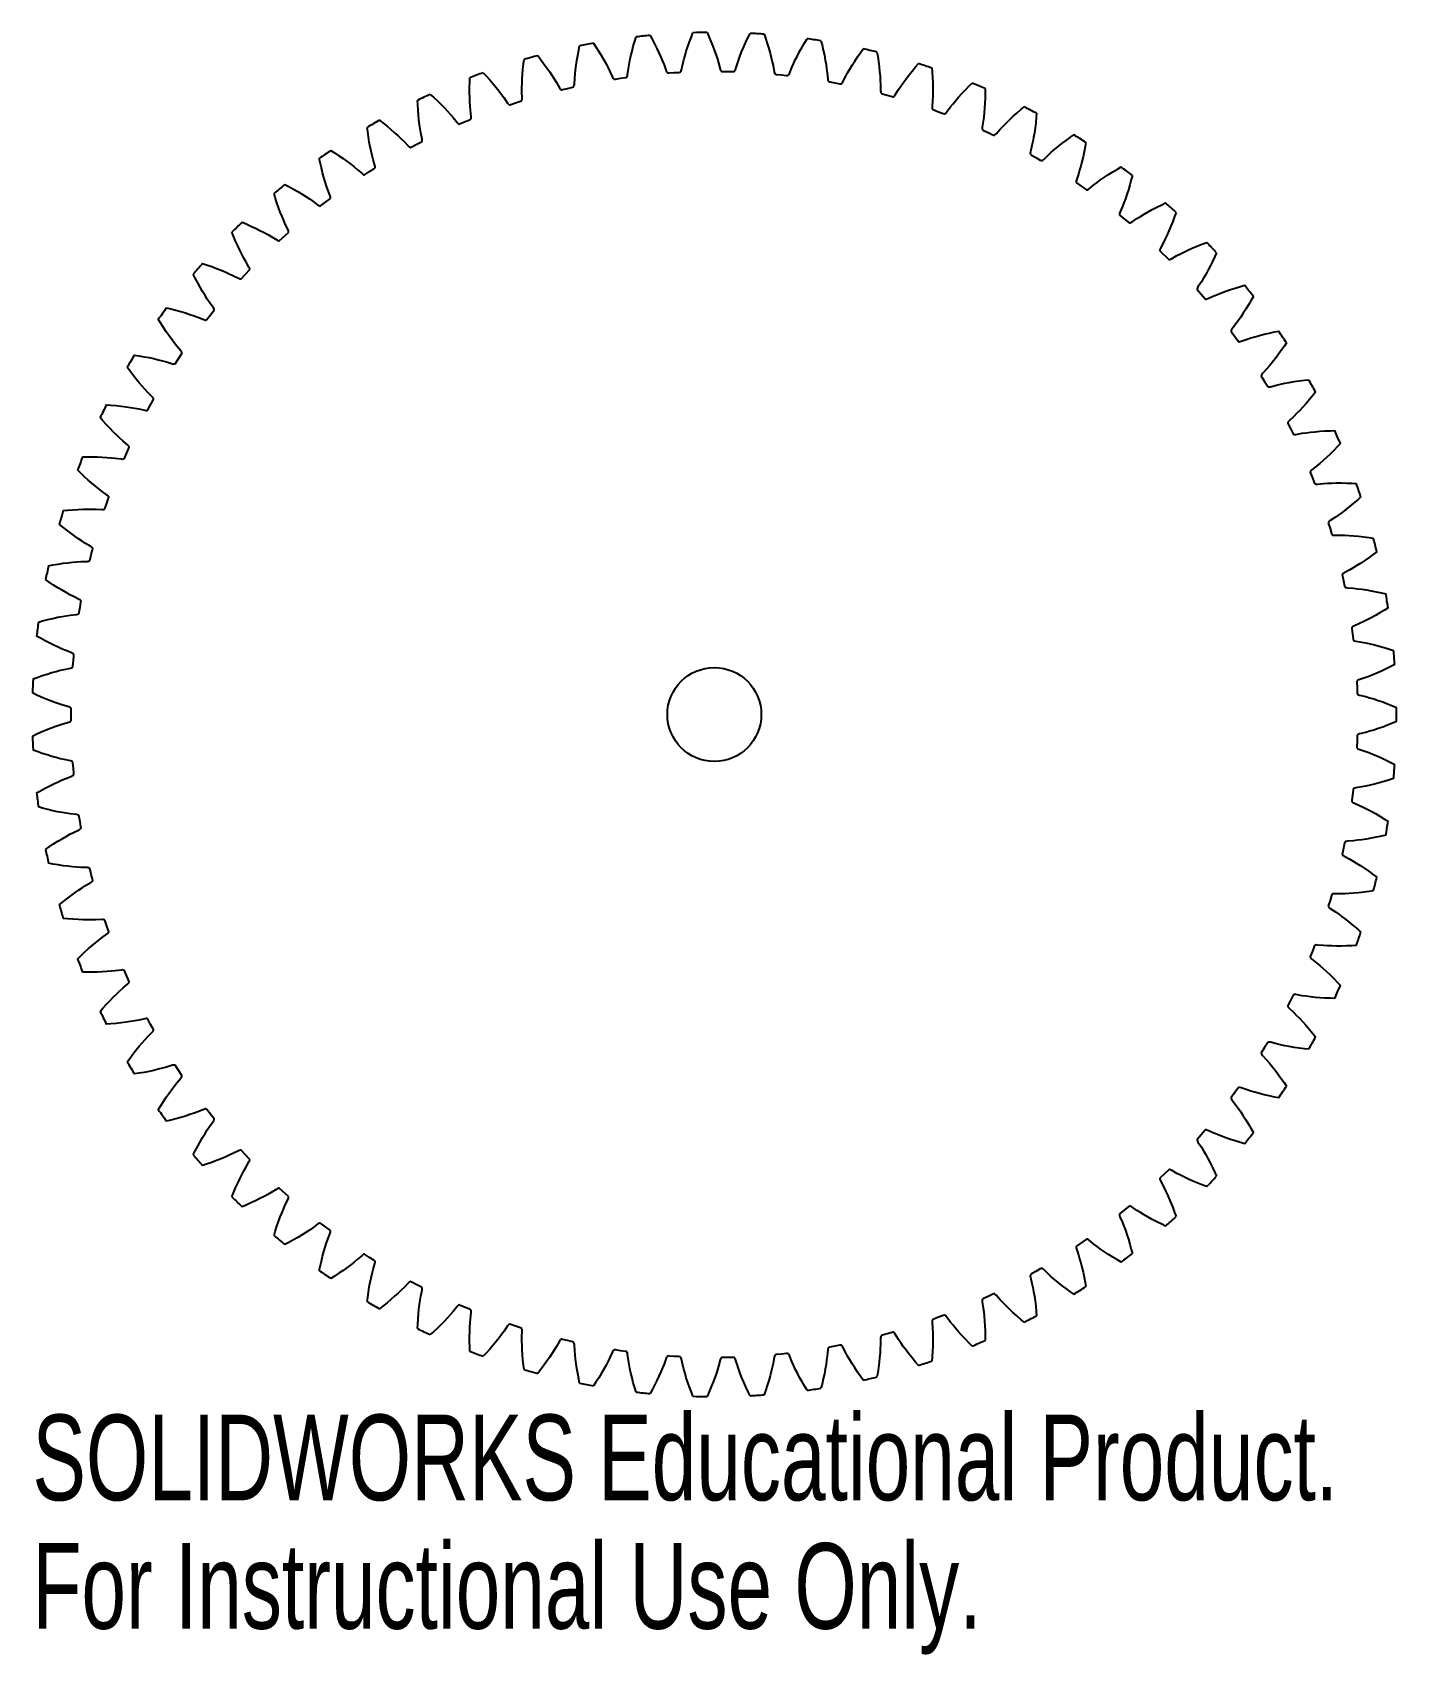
# Model space of a CAD drawing. Header units: millimetres. Extents: x -38.5 to 38.5, y -53.1 to 38.5.
import ezdxf

# ---------------------------------------------------------------- set-up
doc = ezdxf.new("R2010")
doc.units = ezdxf.units.MM
doc.styles.add('SLDTEXTSTYLE0', font='TXT', dxfattribs={"width": 0.7})

msp = doc.modelspace()

# ---------------------------------------------------------------- texts
at = {"color": 7, "linetype": 'Continuous', "char_height": 4.83362, "attachment_point": 1, "style": 'SLDTEXTSTYLE0'}
for s, insert in [('SOLIDWORKS Educational Product.', (-38.481, -39.517)), ('For Instructional Use Only.', (-38.481, -46.768))]:
    msp.add_mtext(s, dxfattribs=dict(at, insert=insert))

# ---------------------------------------------------------------- linework, layer by layer
at = {"color": 7, "linetype": 'Continuous', "lineweight": 25}
for p, q in [((-1.293, 38.256), (-1.204, 38.481)), ((-0.408, 38.498), (-0.31, 38.277)), ((-7.655, 37.505), (-7.605, 37.741)), ((-6.823, 37.891), (-6.689, 37.689)), ((-6.689, 37.689), (-6.525, 37.431)), ((-4.645, 37.438), (-4.572, 37.72)), ((-4.572, 37.72), (-4.49, 38.014)), ((-4.49, 38.014), (-4.42, 38.245)), ((-3.628, 38.329), (-3.512, 38.116)), ((-3.512, 38.116), (-3.37, 37.846)), ((-3.37, 37.846), (-3.241, 37.585)), ((-3.241, 37.585), (-3.124, 37.338)), ((-1.58, 37.436), (-1.496, 37.695)), ((-1.496, 37.695), (-1.4, 37.97)), ((-1.4, 37.97), (-1.293, 38.256)), ((-0.31, 38.277), (-0.191, 37.995)), ((-0.191, 37.995), (-0.084, 37.725)), ((-0.084, 37.725), (0.011, 37.469)), ((1.558, 37.436), (1.664, 37.688)), ((1.664, 37.688), (1.782, 37.954)), ((1.782, 37.954), (1.913, 38.23)), ((1.913, 38.23), (2.02, 38.447)), ((2.815, 38.397), (2.894, 38.168)), ((2.894, 38.168), (2.989, 37.878)), ((2.989, 37.878), (3.073, 37.6)), ((3.073, 37.6), (3.147, 37.336)), ((4.812, 37.417), (4.952, 37.672)), ((4.952, 37.672), (5.105, 37.936)), ((5.105, 37.936), (5.23, 38.143)), ((6.018, 38.027), (6.078, 37.792)), ((6.078, 37.792), (6.148, 37.495)), ((8.261, 37.376), (8.403, 37.572)), ((-10.799, 36.429), (-10.766, 36.733)), ((-10.766, 36.733), (-10.736, 36.973)), ((-9.969, 37.187), (-9.819, 36.997)), ((-9.819, 36.997), (-9.634, 36.754)), ((-9.634, 36.754), (-9.463, 36.519)), ((-7.834, 36.391), (-7.801, 36.648)), ((-7.801, 36.648), (-7.761, 36.918)), ((-7.761, 36.918), (-7.712, 37.205)), ((-7.712, 37.205), (-7.655, 37.505)), ((-6.525, 37.431), (-6.374, 37.182)), ((-6.374, 37.182), (-6.237, 36.946)), ((-6.237, 36.946), (-6.112, 36.719)), ((-6.112, 36.719), (-5.999, 36.503)), ((-4.845, 36.455), (-4.807, 36.679)), ((-4.807, 36.679), (-4.761, 36.919)), ((-4.761, 36.919), (-4.707, 37.172)), ((-4.707, 37.172), (-4.645, 37.438)), ((-3.124, 37.338), (-3.018, 37.102)), ((-3.018, 37.102), (-2.924, 36.877)), ((-2.924, 36.877), (-2.84, 36.666)), ((-2.84, 36.666), (-2.717, 36.33)), ((-1.858, 36.385), (-1.778, 36.733)), ((-1.778, 36.733), (-1.721, 36.953)), ((-1.721, 36.953), (-1.655, 37.188)), ((-1.655, 37.188), (-1.58, 37.436)), ((0.011, 37.469), (0.097, 37.224)), ((0.097, 37.224), (0.172, 36.993)), ((0.172, 36.993), (0.238, 36.775)), ((0.238, 36.775), (0.332, 36.43)), ((1.193, 36.412), (1.302, 36.753)), ((1.302, 36.753), (1.377, 36.967)), ((1.377, 36.967), (1.462, 37.196)), ((1.462, 37.196), (1.558, 37.436)), ((3.147, 37.336), (3.211, 37.086)), ((3.211, 37.086), (3.267, 36.848)), ((3.267, 36.848), (3.315, 36.626)), ((3.315, 36.626), (3.38, 36.275)), ((4.373, 36.515), (4.465, 36.722)), ((4.465, 36.722), (4.569, 36.943)), ((4.569, 36.943), (4.685, 37.175)), ((4.685, 37.175), (4.812, 37.417)), ((6.148, 37.495), (6.208, 37.211)), ((6.208, 37.211), (6.26, 36.942)), ((6.26, 36.942), (6.303, 36.687)), ((6.303, 36.687), (6.339, 36.446)), ((7.645, 36.431), (7.779, 36.652)), ((7.779, 36.652), (7.926, 36.883)), ((7.926, 36.883), (8.087, 37.125)), ((8.087, 37.125), (8.261, 37.376)), ((9.179, 37.39), (9.219, 37.151)), ((9.219, 37.151), (9.264, 36.849)), ((9.264, 36.849), (9.3, 36.561)), ((11.36, 36.553), (11.518, 36.737)), ((-13.802, 35.703), (-13.792, 35.945)), ((-13.046, 36.222), (-12.881, 36.046)), ((-12.881, 36.046), (-12.676, 35.819)), ((-12.676, 35.819), (-12.486, 35.599)), ((-10.852, 35.608), (-10.841, 35.866)), ((-10.841, 35.866), (-10.823, 36.139)), ((-10.823, 36.139), (-10.799, 36.429)), ((-9.463, 36.519), (-9.307, 36.295)), ((-9.307, 36.295), (-9.164, 36.079)), ((-9.164, 36.079), (-9.033, 35.873)), ((-9.033, 35.873), (-8.915, 35.679)), ((-7.899, 35.565), (-7.879, 35.922)), ((-7.879, 35.922), (-7.86, 36.148)), ((-7.86, 36.148), (-7.834, 36.391)), ((-5.999, 36.503), (-5.898, 36.3)), ((-5.898, 36.3), (-5.748, 35.976)), ((-5.748, 35.976), (-5.718, 35.921)), ((-5.718, 35.921), (-5.689, 35.884)), ((-5.689, 35.884), (-5.675, 35.872)), ((-5.675, 35.872), (-5.661, 35.864)), ((-5.661, 35.864), (-5.648, 35.86)), ((-5.648, 35.86), (-5.584, 35.868)), ((-5.584, 35.868), (-5.303, 35.911)), ((-5.303, 35.911), (-5.022, 35.951)), ((-5.022, 35.951), (-4.958, 35.962)), ((-4.958, 35.962), (-4.946, 35.969)), ((-4.946, 35.969), (-4.936, 35.981)), ((-4.936, 35.981), (-4.926, 35.997)), ((-4.926, 35.997), (-4.908, 36.041)), ((-4.908, 36.041), (-4.896, 36.101)), ((-4.896, 36.101), (-4.845, 36.455)), ((-2.717, 36.33), (-2.692, 36.274)), ((-2.692, 36.274), (-2.666, 36.234)), ((-2.666, 36.234), (-2.653, 36.221)), ((-2.653, 36.221), (-2.64, 36.211)), ((-2.64, 36.211), (-2.627, 36.206)), ((-2.627, 36.206), (-2.563, 36.21)), ((-2.563, 36.21), (-2.279, 36.228)), ((-2.279, 36.228), (-1.996, 36.245)), ((-1.996, 36.245), (-1.931, 36.25)), ((-1.931, 36.25), (-1.919, 36.257)), ((-1.919, 36.257), (-1.907, 36.268)), ((-1.907, 36.268), (-1.896, 36.283)), ((-1.896, 36.283), (-1.875, 36.325)), ((-1.875, 36.325), (-1.858, 36.385)), ((0.332, 36.43), (0.353, 36.372)), ((0.353, 36.372), (0.375, 36.33)), ((0.375, 36.33), (0.387, 36.316)), ((0.387, 36.316), (0.399, 36.305)), ((0.399, 36.305), (0.412, 36.299)), ((0.412, 36.299), (0.476, 36.297)), ((0.476, 36.297), (0.76, 36.292)), ((0.76, 36.292), (1.044, 36.285)), ((1.044, 36.285), (1.109, 36.285)), ((1.109, 36.285), (1.121, 36.29)), ((1.121, 36.29), (1.134, 36.3)), ((1.134, 36.3), (1.147, 36.314)), ((1.147, 36.314), (1.171, 36.355)), ((1.171, 36.355), (1.193, 36.412)), ((3.38, 36.275), (3.395, 36.215)), ((3.395, 36.215), (3.414, 36.171)), ((3.414, 36.171), (3.425, 36.156)), ((3.425, 36.156), (3.436, 36.145)), ((3.436, 36.145), (3.448, 36.138)), ((3.448, 36.138), (3.512, 36.13)), ((3.512, 36.13), (3.794, 36.101)), ((3.794, 36.101), (4.077, 36.07)), ((4.077, 36.07), (4.141, 36.065)), ((4.141, 36.065), (4.154, 36.069)), ((4.154, 36.069), (4.168, 36.078)), ((4.168, 36.078), (4.181, 36.091)), ((4.181, 36.091), (4.209, 36.129)), ((4.209, 36.129), (4.236, 36.185)), ((4.236, 36.185), (4.373, 36.515)), ((6.339, 36.446), (6.368, 36.22)), ((6.368, 36.22), (6.403, 35.865)), ((6.403, 35.865), (6.413, 35.804)), ((6.413, 35.804), (6.429, 35.759)), ((6.429, 35.759), (6.438, 35.743)), ((6.438, 35.743), (6.448, 35.73)), ((6.448, 35.73), (6.459, 35.722)), ((6.459, 35.722), (6.523, 35.709)), ((6.523, 35.709), (6.802, 35.657)), ((7.249, 35.703), (7.413, 36.021)), ((7.413, 36.021), (7.523, 36.22)), ((7.523, 36.22), (7.645, 36.431)), ((9.3, 36.561), (9.329, 36.289)), ((9.329, 36.289), (9.351, 36.031)), ((9.351, 36.031), (9.367, 35.787)), ((9.367, 35.787), (9.376, 35.56)), ((10.666, 35.663), (10.819, 35.873)), ((10.819, 35.873), (10.984, 36.09)), ((10.984, 36.09), (11.165, 36.318)), ((11.165, 36.318), (11.36, 36.553)), ((12.275, 36.491), (12.295, 36.249)), ((12.295, 36.249), (12.315, 35.945)), ((12.315, 35.945), (12.327, 35.654)), ((-16.031, 35.003), (-15.852, 34.841)), ((-15.852, 34.841), (-15.629, 34.632)), ((-13.809, 35.397), (-13.802, 35.703)), ((-13.809, 35.107), (-13.809, 35.397)), ((-13.804, 34.833), (-13.809, 35.107)), ((-13.793, 34.575), (-13.804, 34.833)), ((-12.486, 35.599), (-12.312, 35.388)), ((-12.312, 35.388), (-12.15, 35.186)), ((-12.15, 35.186), (-12.003, 34.992)), ((-12.003, 34.992), (-11.869, 34.808)), ((-11.869, 34.808), (-11.667, 34.513)), ((-10.857, 35.364), (-10.852, 35.608)), ((-10.857, 35.137), (-10.857, 35.364)), ((-10.848, 34.779), (-10.857, 35.137)), ((-8.915, 35.679), (-8.738, 35.369)), ((-8.738, 35.369), (-8.704, 35.317)), ((-8.704, 35.317), (-8.672, 35.282)), ((-8.672, 35.282), (-8.656, 35.271)), ((-8.656, 35.271), (-8.642, 35.264)), ((-8.642, 35.264), (-8.629, 35.261)), ((-8.629, 35.261), (-8.565, 35.275)), ((-8.565, 35.275), (-8.289, 35.341)), ((-8.289, 35.341), (-8.012, 35.405)), ((-8.012, 35.405), (-7.95, 35.421)), ((-7.95, 35.421), (-7.939, 35.429)), ((-7.939, 35.429), (-7.929, 35.442)), ((-7.929, 35.442), (-7.92, 35.458)), ((-7.92, 35.458), (-7.907, 35.504)), ((-7.907, 35.504), (-7.899, 35.565)), ((6.802, 35.657), (7.081, 35.603)), ((7.081, 35.603), (7.144, 35.592)), ((7.144, 35.592), (7.158, 35.595)), ((7.158, 35.595), (7.172, 35.603)), ((7.172, 35.603), (7.187, 35.614)), ((7.187, 35.614), (7.217, 35.65)), ((7.217, 35.65), (7.249, 35.703)), ((9.376, 35.56), (9.382, 35.203)), ((9.382, 35.203), (9.387, 35.141)), ((9.387, 35.141), (9.398, 35.095)), ((9.398, 35.095), (9.406, 35.078)), ((9.406, 35.078), (9.415, 35.065)), ((9.415, 35.065), (9.426, 35.057)), ((9.426, 35.057), (9.488, 35.038)), ((9.488, 35.038), (9.762, 34.963)), ((9.762, 34.963), (10.035, 34.886)), ((10.035, 34.886), (10.098, 34.869)), ((10.098, 34.869), (10.111, 34.871)), ((10.111, 34.871), (10.126, 34.878)), ((10.126, 34.878), (10.141, 34.888)), ((10.141, 34.888), (10.175, 34.921)), ((10.175, 34.921), (10.211, 34.972)), ((10.211, 34.972), (10.401, 35.274)), ((10.401, 35.274), (10.527, 35.463)), ((10.527, 35.463), (10.666, 35.663)), ((12.328, 34.878), (12.319, 34.651)), ((12.327, 35.654), (12.333, 35.381)), ((12.333, 35.122), (12.328, 34.878)), ((12.333, 35.381), (12.333, 35.122)), ((13.613, 34.646), (13.783, 34.842)), ((13.783, 34.842), (13.966, 35.045)), ((13.966, 35.045), (14.165, 35.256)), ((14.165, 35.256), (14.379, 35.475)), ((14.379, 35.475), (14.552, 35.644)), ((15.285, 35.094), (15.279, 34.788)), ((15.286, 35.336), (15.285, 35.094)), ((-16.741, 34.423), (-16.752, 34.664)), ((-16.722, 34.118), (-16.741, 34.423)), ((-16.698, 33.828), (-16.722, 34.118)), ((-15.629, 34.632), (-15.421, 34.429)), ((-15.421, 34.429), (-15.23, 34.234)), ((-15.23, 34.234), (-15.052, 34.045)), ((-15.052, 34.045), (-14.889, 33.864)), ((-13.778, 34.331), (-13.793, 34.575)), ((-13.759, 34.105), (-13.778, 34.331)), ((-13.72, 33.75), (-13.759, 34.105)), ((-11.667, 34.513), (-11.628, 34.465)), ((-11.628, 34.465), (-11.593, 34.433)), ((-11.593, 34.433), (-11.577, 34.423)), ((-11.577, 34.423), (-11.563, 34.417)), ((-11.563, 34.417), (-11.549, 34.416)), ((-11.549, 34.416), (-11.487, 34.435)), ((-11.487, 34.435), (-11.217, 34.523)), ((-11.217, 34.523), (-10.947, 34.61)), ((-10.947, 34.61), (-10.886, 34.631)), ((-10.886, 34.631), (-10.876, 34.64)), ((-10.876, 34.64), (-10.867, 34.654)), ((-10.867, 34.654), (-10.86, 34.671)), ((-10.86, 34.671), (-10.85, 34.718)), ((-10.85, 34.718), (-10.848, 34.779)), ((12.295, 34.295), (12.294, 34.233)), ((12.294, 34.233), (12.302, 34.186)), ((12.319, 34.651), (12.295, 34.295)), ((12.302, 34.186), (12.309, 34.168)), ((12.309, 34.168), (12.317, 34.155)), ((12.317, 34.155), (12.326, 34.145)), ((12.326, 34.145), (12.387, 34.121)), ((12.387, 34.121), (12.653, 34.023)), ((12.653, 34.023), (12.919, 33.923)), ((12.919, 33.923), (12.98, 33.902)), ((12.98, 33.902), (12.994, 33.903)), ((12.994, 33.903), (13.009, 33.908)), ((13.009, 33.908), (13.025, 33.917)), ((13.025, 33.917), (13.062, 33.948)), ((13.062, 33.948), (13.102, 33.994)), ((13.102, 33.994), (13.316, 34.28)), ((13.316, 34.28), (13.458, 34.458)), ((13.458, 34.458), (13.613, 34.646)), ((15.229, 33.967), (15.204, 33.724)), ((15.25, 34.225), (15.229, 33.967)), ((15.267, 34.498), (15.25, 34.225)), ((15.279, 34.788), (15.267, 34.498)), ((16.849, 33.753), (17.065, 33.948)), ((17.065, 33.948), (17.297, 34.147)), ((17.297, 34.147), (17.483, 34.301)), ((18.189, 33.933), (18.168, 33.691)), ((-19.563, 32.901), (-19.594, 33.141)), ((-18.904, 33.539), (-18.712, 33.393)), ((-18.712, 33.393), (-18.472, 33.203)), ((-18.472, 33.203), (-18.248, 33.018)), ((-18.248, 33.018), (-18.041, 32.84)), ((-16.67, 33.556), (-16.698, 33.828)), ((-16.638, 33.299), (-16.67, 33.556)), ((-16.603, 33.058), (-16.638, 33.299)), ((-16.565, 32.834), (-16.603, 33.058)), ((-14.889, 33.864), (-14.74, 33.693)), ((-14.74, 33.693), (-14.514, 33.416)), ((-14.514, 33.416), (-14.472, 33.371)), ((-14.472, 33.371), (-14.434, 33.342)), ((-14.434, 33.342), (-14.417, 33.333)), ((-14.417, 33.333), (-14.402, 33.329)), ((-14.402, 33.329), (-14.388, 33.329)), ((-14.388, 33.329), (-14.328, 33.353)), ((-14.328, 33.353), (-14.067, 33.464)), ((-14.067, 33.464), (-13.805, 33.573)), ((-13.805, 33.573), (-13.745, 33.599)), ((-13.745, 33.599), (-13.736, 33.609)), ((-13.736, 33.609), (-13.729, 33.623)), ((-13.729, 33.623), (-13.723, 33.641)), ((-13.723, 33.641), (-13.717, 33.688)), ((-13.717, 33.688), (-13.72, 33.75)), ((15.121, 33.146), (15.116, 33.084)), ((15.116, 33.084), (15.12, 33.037)), ((15.12, 33.037), (15.124, 33.019)), ((15.175, 33.499), (15.121, 33.146)), ((15.124, 33.019), (15.131, 33.004)), ((15.131, 33.004), (15.14, 32.994)), ((15.14, 32.994), (15.198, 32.965)), ((15.204, 33.724), (15.175, 33.499)), ((15.198, 32.965), (15.456, 32.845)), ((15.901, 32.779), (16.138, 33.046)), ((16.138, 33.046), (16.294, 33.211)), ((16.294, 33.211), (16.465, 33.385)), ((16.465, 33.385), (16.65, 33.566)), ((16.65, 33.566), (16.849, 33.753)), ((18.1, 33.099), (18.061, 32.829)), ((18.137, 33.388), (18.1, 33.099)), ((18.168, 33.691), (18.137, 33.388)), ((-19.519, 32.599), (-19.563, 32.901)), ((-19.471, 32.312), (-19.519, 32.599)), ((-19.42, 32.044), (-19.471, 32.312)), ((-18.041, 32.84), (-17.848, 32.666)), ((-17.848, 32.666), (-17.67, 32.5)), ((-17.67, 32.5), (-17.508, 32.341)), ((-17.508, 32.341), (-17.259, 32.084)), ((-17.259, 32.084), (-17.213, 32.043)), ((-17.069, 32.037), (-16.818, 32.169)), ((-16.818, 32.169), (-16.566, 32.3)), ((-16.566, 32.3), (-16.509, 32.331)), ((-16.496, 32.483), (-16.565, 32.834)), ((-16.509, 32.331), (-16.5, 32.342)), ((-16.5, 32.342), (-16.494, 32.356)), ((-16.488, 32.422), (-16.496, 32.483)), ((-16.494, 32.356), (-16.49, 32.375)), ((-16.49, 32.375), (-16.488, 32.422)), ((15.456, 32.845), (15.712, 32.723)), ((15.712, 32.723), (15.771, 32.697)), ((15.771, 32.697), (15.785, 32.697)), ((15.785, 32.697), (15.801, 32.7)), ((15.801, 32.7), (15.818, 32.708)), ((15.818, 32.708), (15.856, 32.735)), ((15.856, 32.735), (15.901, 32.779)), ((17.925, 32.111), (17.842, 31.764)), ((17.972, 32.334), (17.925, 32.111)), ((18.018, 32.573), (17.972, 32.334)), ((18.061, 32.829), (18.018, 32.573)), ((19.2, 31.89), (19.4, 32.055)), ((19.4, 32.055), (19.614, 32.225)), ((19.614, 32.225), (19.846, 32.4)), ((19.846, 32.4), (20.094, 32.58)), ((20.094, 32.58), (20.292, 32.718)), ((20.924, 32.053), (20.867, 31.753)), ((20.964, 32.292), (20.924, 32.053)), ((-22.248, 31.149), (-22.298, 31.385)), ((-22.178, 30.851), (-22.248, 31.149)), ((-21.644, 31.84), (-21.44, 31.71)), ((-21.44, 31.71), (-21.186, 31.541)), ((-21.186, 31.541), (-20.947, 31.375)), ((-20.947, 31.375), (-20.725, 31.215)), ((-20.725, 31.215), (-20.519, 31.058)), ((-19.366, 31.79), (-19.42, 32.044)), ((-19.311, 31.553), (-19.366, 31.79)), ((-19.254, 31.333), (-19.311, 31.553)), ((-19.156, 30.989), (-19.254, 31.333)), ((-17.213, 32.043), (-17.173, 32.017)), ((-17.173, 32.017), (-17.156, 32.01)), ((-17.156, 32.01), (-17.14, 32.007)), ((-17.14, 32.007), (-17.127, 32.008)), ((-17.127, 32.008), (-17.069, 32.037)), ((17.842, 31.764), (17.831, 31.703)), ((17.831, 31.703), (17.831, 31.656)), ((17.831, 31.656), (17.834, 31.637)), ((17.834, 31.637), (17.84, 31.622)), ((17.84, 31.622), (17.848, 31.611)), ((17.848, 31.611), (17.904, 31.578)), ((17.904, 31.578), (18.15, 31.437)), ((18.15, 31.437), (18.395, 31.294)), ((18.395, 31.294), (18.452, 31.262)), ((18.452, 31.262), (18.466, 31.261)), ((18.466, 31.261), (18.481, 31.264)), ((18.481, 31.264), (18.499, 31.27)), ((18.499, 31.27), (18.54, 31.294)), ((18.54, 31.294), (18.588, 31.333)), ((18.588, 31.333), (18.847, 31.579)), ((18.847, 31.579), (19.016, 31.731)), ((19.016, 31.731), (19.2, 31.89)), ((20.744, 31.202), (20.68, 30.951)), ((20.807, 31.468), (20.744, 31.202)), ((20.867, 31.753), (20.807, 31.468)), ((-22.106, 30.569), (-22.178, 30.851)), ((-22.033, 30.306), (-22.106, 30.569)), ((-21.958, 30.058), (-22.033, 30.306)), ((-20.519, 31.058), (-20.328, 30.907)), ((-20.328, 30.907), (-20.153, 30.763)), ((-20.153, 30.763), (-19.883, 30.528)), ((-19.883, 30.528), (-19.834, 30.49)), ((-19.834, 30.49), (-19.792, 30.468)), ((-19.792, 30.468), (-19.774, 30.462)), ((-19.774, 30.462), (-19.759, 30.46)), ((-19.759, 30.46), (-19.745, 30.462)), ((-19.745, 30.462), (-19.69, 30.496)), ((-19.69, 30.496), (-19.451, 30.649)), ((-19.451, 30.649), (-19.21, 30.8)), ((-19.21, 30.8), (-19.156, 30.836)), ((-19.143, 30.929), (-19.156, 30.989)), ((-19.156, 30.836), (-19.149, 30.848)), ((-19.149, 30.848), (-19.144, 30.863)), ((-19.144, 30.863), (-19.141, 30.881)), ((-19.141, 30.881), (-19.143, 30.929)), ((20.549, 30.499), (20.437, 30.16)), ((20.615, 30.717), (20.549, 30.499)), ((20.68, 30.951), (20.615, 30.717)), ((21.802, 30.172), (22.014, 30.32)), ((22.014, 30.32), (22.242, 30.471)), ((22.242, 30.471), (22.488, 30.626)), ((22.488, 30.626), (22.749, 30.784)), ((22.749, 30.784), (22.959, 30.905)), ((23.593, 30.424), (23.532, 30.19)), ((-24.776, 29.178), (-24.846, 29.409)), ((-24.233, 29.917), (-24.018, 29.805)), ((-24.018, 29.805), (-23.751, 29.658)), ((-23.751, 29.658), (-23.499, 29.512)), ((-23.499, 29.512), (-23.265, 29.371)), ((-23.265, 29.371), (-23.046, 29.233)), ((-21.883, 29.826), (-21.958, 30.058)), ((-21.809, 29.612), (-21.883, 29.826)), ((-21.682, 29.277), (-21.809, 29.612)), ((20.422, 30.1), (20.417, 30.053)), ((20.417, 30.053), (20.419, 30.034)), ((20.419, 30.034), (20.424, 30.019)), ((20.437, 30.16), (20.422, 30.1)), ((20.424, 30.019), (20.431, 30.007)), ((20.431, 30.007), (21.003, 29.609)), ((21.003, 29.609), (21.017, 29.606)), ((21.017, 29.606), (21.033, 29.607)), ((21.033, 29.607), (21.051, 29.612)), ((21.051, 29.612), (21.094, 29.633)), ((21.094, 29.633), (21.144, 29.668)), ((21.144, 29.668), (21.423, 29.892)), ((21.423, 29.892), (21.604, 30.029)), ((21.604, 30.029), (21.802, 30.172)), ((23.283, 29.357), (23.198, 29.112)), ((23.367, 29.617), (23.283, 29.357)), ((23.451, 29.895), (23.367, 29.617)), ((23.532, 30.19), (23.451, 29.895)), ((-24.682, 28.887), (-24.776, 29.178)), ((-24.586, 28.612), (-24.682, 28.887)), ((-24.492, 28.356), (-24.586, 28.612)), ((-23.046, 29.233), (-22.843, 29.098)), ((-22.843, 29.098), (-22.656, 28.968)), ((-22.656, 28.968), (-22.368, 28.757)), ((-22.368, 28.757), (-22.316, 28.723)), ((-22.316, 28.723), (-22.272, 28.705)), ((-22.272, 28.705), (-22.254, 28.701)), ((-22.254, 28.701), (-22.238, 28.7)), ((-22.238, 28.7), (-22.225, 28.703)), ((-22.225, 28.703), (-21.669, 29.125)), ((-21.664, 29.218), (-21.682, 29.277)), ((-21.669, 29.125), (-21.663, 29.137)), ((-21.658, 29.171), (-21.664, 29.218)), ((-21.663, 29.137), (-21.659, 29.152)), ((-21.659, 29.152), (-21.658, 29.171)), ((23.029, 28.672), (22.889, 28.344)), ((23.113, 28.884), (23.029, 28.672)), ((23.198, 29.112), (23.113, 28.884)), ((24.474, 28.371), (24.714, 28.503)), ((24.714, 28.503), (24.972, 28.637)), ((24.972, 28.637), (25.245, 28.773)), ((25.245, 28.773), (25.464, 28.876)), ((-26.651, 27.784), (-26.428, 27.69)), ((-26.428, 27.69), (-26.149, 27.566)), ((-26.149, 27.566), (-25.886, 27.443)), ((-24.396, 28.115), (-24.492, 28.356)), ((-24.302, 27.891), (-24.396, 28.115)), ((-24.21, 27.683), (-24.302, 27.891)), ((-24.056, 27.36), (-24.21, 27.683)), ((22.869, 28.285), (22.86, 28.239)), ((22.86, 28.239), (22.861, 28.22)), ((22.861, 28.22), (22.864, 28.204)), ((22.864, 28.204), (22.87, 28.192)), ((22.889, 28.344), (22.869, 28.285)), ((22.87, 28.192), (23.407, 27.747)), ((23.407, 27.747), (23.42, 27.744)), ((23.42, 27.744), (23.436, 27.744)), ((23.436, 27.744), (23.455, 27.747)), ((23.455, 27.747), (23.499, 27.764)), ((23.499, 27.764), (23.553, 27.795)), ((23.553, 27.795), (23.849, 27.994)), ((23.849, 27.994), (24.041, 28.116)), ((24.041, 28.116), (24.25, 28.242)), ((24.25, 28.242), (24.474, 28.371)), ((25.763, 27.558), (25.657, 27.306)), ((25.87, 27.828), (25.763, 27.558)), ((25.976, 28.115), (25.87, 27.828)), ((26.056, 28.343), (25.976, 28.115)), ((-27.131, 27.002), (-27.22, 27.227)), ((-27.013, 26.721), (-27.131, 27.002)), ((-26.894, 26.455), (-27.013, 26.721)), ((-25.886, 27.443), (-25.641, 27.321)), ((-25.641, 27.321), (-25.411, 27.202)), ((-25.411, 27.202), (-25.198, 27.084)), ((-25.198, 27.084), (-25.001, 26.971)), ((-25.001, 26.971), (-24.696, 26.784)), ((-24.696, 26.784), (-24.641, 26.755)), ((-24.641, 26.755), (-24.596, 26.74)), ((-24.596, 26.74), (-24.578, 26.738)), ((-24.578, 26.738), (-24.562, 26.739)), ((-24.562, 26.739), (-24.549, 26.743)), ((-24.549, 26.743), (-24.03, 27.209)), ((-24.033, 27.303), (-24.056, 27.36)), ((-24.023, 27.257), (-24.033, 27.303)), ((-24.03, 27.209), (-24.025, 27.222)), ((-24.025, 27.222), (-24.022, 27.238)), ((-24.022, 27.238), (-24.023, 27.257)), ((25.348, 26.645), (25.181, 26.329)), ((25.449, 26.848), (25.348, 26.645)), ((25.552, 27.069), (25.449, 26.848)), ((25.657, 27.306), (25.552, 27.069)), ((27.28, 26.447), (27.565, 26.559)), ((27.565, 26.559), (27.791, 26.644)), ((-26.778, 26.207), (-26.894, 26.455)), ((-26.663, 25.975), (-26.778, 26.207)), ((-26.551, 25.759), (-26.663, 25.975)), ((-26.441, 25.56), (-26.551, 25.759)), ((25.143, 26.227), (25.142, 26.208)), ((25.142, 26.208), (25.144, 26.192)), ((25.155, 26.273), (25.143, 26.227)), ((25.144, 26.192), (25.149, 26.179)), ((25.149, 26.179), (25.647, 25.691)), ((25.181, 26.329), (25.155, 26.273)), ((25.647, 25.691), (25.66, 25.687)), ((25.66, 25.687), (25.676, 25.685)), ((25.676, 25.685), (25.694, 25.687)), ((25.694, 25.687), (25.74, 25.7)), ((25.74, 25.7), (25.796, 25.726)), ((25.796, 25.726), (26.108, 25.9)), ((26.108, 25.9), (26.31, 26.005)), ((26.31, 26.005), (26.528, 26.114)), ((26.528, 26.114), (26.763, 26.224)), ((26.763, 26.224), (27.012, 26.335)), ((27.012, 26.335), (27.28, 26.447)), ((28.238, 25.842), (28.108, 25.566)), ((28.336, 26.063), (28.238, 25.842)), ((-29.295, 24.637), (-29.403, 24.854)), ((-28.883, 25.457), (-28.653, 25.382)), ((-28.653, 25.382), (-28.364, 25.281)), ((-28.364, 25.281), (-28.091, 25.18)), ((-28.091, 25.18), (-27.837, 25.08)), ((-27.837, 25.08), (-27.598, 24.98)), ((-27.598, 24.98), (-27.376, 24.881)), ((-27.376, 24.881), (-27.17, 24.784)), ((-27.17, 24.784), (-26.851, 24.624)), ((-26.7, 24.595), (-26.223, 25.103)), ((-26.261, 25.252), (-26.441, 25.56)), ((-26.233, 25.196), (-26.261, 25.252)), ((-26.219, 25.151), (-26.233, 25.196)), ((-26.223, 25.103), (-26.219, 25.116)), ((-26.217, 25.132), (-26.219, 25.151)), ((-26.219, 25.116), (-26.217, 25.132)), ((27.728, 24.836), (27.606, 24.625)), ((27.852, 25.063), (27.728, 24.836)), ((27.979, 25.305), (27.852, 25.063)), ((28.108, 25.566), (27.979, 25.305)), ((-29.154, 24.367), (-29.295, 24.637)), ((-29.014, 24.112), (-29.154, 24.367)), ((-28.877, 23.875), (-29.014, 24.112)), ((-28.743, 23.653), (-28.877, 23.875)), ((-26.851, 24.624), (-26.794, 24.6)), ((-26.794, 24.6), (-26.748, 24.588)), ((-26.748, 24.588), (-26.729, 24.588)), ((-26.729, 24.588), (-26.713, 24.59)), ((-26.713, 24.59), (-26.7, 24.595)), ((27.25, 24.031), (27.247, 24.012)), ((27.247, 24.012), (27.247, 23.996)), ((27.247, 23.996), (27.251, 23.983)), ((27.266, 24.075), (27.25, 24.031)), ((27.251, 23.983), (27.707, 23.455)), ((27.295, 24.13), (27.266, 24.075)), ((27.489, 24.43), (27.295, 24.13)), ((27.606, 24.625), (27.489, 24.43)), ((28.62, 23.802), (28.863, 23.892)), ((28.863, 23.892), (29.121, 23.982)), ((29.121, 23.982), (29.398, 24.071)), ((29.398, 24.071), (29.69, 24.159)), ((29.69, 24.159), (29.923, 24.225)), ((-30.911, 22.951), (-30.676, 22.895)), ((-30.676, 22.895), (-30.38, 22.819)), ((-28.613, 23.447), (-28.743, 23.653)), ((-28.488, 23.258), (-28.613, 23.447)), ((-28.282, 22.966), (-28.488, 23.258)), ((-28.25, 22.913), (-28.282, 22.966)), ((-28.232, 22.869), (-28.25, 22.913)), ((27.707, 23.455), (27.719, 23.45)), ((27.719, 23.45), (27.735, 23.447)), ((27.735, 23.447), (27.754, 23.447)), ((27.754, 23.447), (27.8, 23.456)), ((27.8, 23.456), (27.858, 23.478)), ((27.858, 23.478), (28.184, 23.625)), ((28.184, 23.625), (28.393, 23.713)), ((28.393, 23.713), (28.62, 23.802)), ((30.149, 23.124), (29.998, 22.875)), ((30.301, 23.389), (30.149, 23.124)), ((30.418, 23.601), (30.301, 23.389)), ((-31.254, 22.1), (-31.38, 22.306)), ((-31.09, 21.842), (-31.254, 22.1)), ((-30.38, 22.819), (-30.1, 22.741)), ((-30.1, 22.741), (-29.838, 22.663)), ((-29.838, 22.663), (-29.592, 22.583)), ((-29.592, 22.583), (-29.361, 22.503)), ((-29.361, 22.503), (-29.148, 22.424)), ((-29.148, 22.424), (-28.817, 22.291)), ((-28.817, 22.291), (-28.758, 22.271)), ((-28.758, 22.271), (-28.711, 22.264)), ((-28.711, 22.264), (-28.692, 22.265)), ((-28.692, 22.265), (-28.677, 22.268)), ((-28.677, 22.268), (-28.665, 22.274)), ((-28.665, 22.274), (-28.232, 22.821)), ((-28.228, 22.85), (-28.232, 22.869)), ((-28.232, 22.821), (-28.228, 22.834)), ((-28.228, 22.834), (-28.228, 22.85)), ((29.436, 22.044), (29.219, 21.761)), ((29.57, 22.228), (29.436, 22.044)), ((29.709, 22.429), (29.57, 22.228)), ((29.852, 22.645), (29.709, 22.429)), ((29.998, 22.875), (29.852, 22.645)), ((-30.93, 21.599), (-31.09, 21.842)), ((-30.774, 21.375), (-30.93, 21.599)), ((-30.622, 21.165), (-30.774, 21.375)), ((-30.475, 20.971), (-30.622, 21.165)), ((29.161, 21.648), (29.16, 21.632)), ((29.16, 21.632), (29.162, 21.619)), ((29.165, 21.666), (29.161, 21.648)), ((29.162, 21.619), (29.572, 21.055)), ((29.184, 21.71), (29.165, 21.666)), ((29.219, 21.761), (29.184, 21.71)), ((29.665, 21.047), (29.725, 21.064)), ((29.725, 21.064), (30.062, 21.184)), ((30.062, 21.184), (30.278, 21.254)), ((30.278, 21.254), (30.511, 21.324)), ((30.511, 21.324), (30.761, 21.393)), ((30.761, 21.393), (31.026, 21.461)), ((31.026, 21.461), (31.309, 21.527)), ((31.309, 21.527), (31.608, 21.59)), ((31.608, 21.59), (31.845, 21.636)), ((-32.724, 20.284), (-32.484, 20.248)), ((-32.484, 20.248), (-32.183, 20.197)), ((-32.183, 20.197), (-31.897, 20.143)), ((-31.897, 20.143), (-31.63, 20.086)), ((-30.334, 20.792), (-30.475, 20.971)), ((-30.428, 19.798), (-30.042, 20.378)), ((-30.104, 20.518), (-30.334, 20.792)), ((-30.068, 20.468), (-30.104, 20.518)), ((-30.047, 20.426), (-30.068, 20.468)), ((-30.041, 20.408), (-30.047, 20.426)), ((-30.042, 20.378), (-30.04, 20.392)), ((-30.04, 20.392), (-30.041, 20.408)), ((29.572, 21.055), (29.584, 21.048)), ((29.584, 21.048), (29.6, 21.044)), ((29.6, 21.044), (29.618, 21.042)), ((29.618, 21.042), (29.665, 21.047)), ((31.807, 20.285), (31.642, 20.067)), ((31.978, 20.52), (31.807, 20.285)), ((32.152, 20.771), (31.978, 20.52)), ((32.286, 20.973), (32.152, 20.771)), ((-32.993, 19.407), (-33.136, 19.602)), ((-32.809, 19.163), (-32.993, 19.407)), ((-31.63, 20.086), (-31.378, 20.027)), ((-31.378, 20.027), (-31.141, 19.967)), ((-31.141, 19.967), (-30.923, 19.906)), ((-30.923, 19.906), (-30.581, 19.801)), ((-30.581, 19.801), (-30.521, 19.787)), ((-30.521, 19.787), (-30.474, 19.783)), ((-30.474, 19.783), (-30.455, 19.786)), ((-30.455, 19.786), (-30.44, 19.79)), ((-30.44, 19.79), (-30.428, 19.798)), ((30.937, 19.24), (30.899, 19.191)), ((31.178, 19.504), (30.937, 19.24)), ((31.326, 19.676), (31.178, 19.504)), ((31.481, 19.864), (31.326, 19.676)), ((31.642, 20.067), (31.481, 19.864)), ((-32.629, 18.935), (-32.809, 19.163)), ((-32.455, 18.725), (-32.629, 18.935)), ((-32.286, 18.528), (-32.455, 18.725)), ((-32.123, 18.347), (-32.286, 18.528)), ((-31.967, 18.181), (-32.123, 18.347)), ((30.87, 19.132), (30.868, 19.116)), ((30.868, 19.116), (30.869, 19.103)), ((30.869, 19.103), (30.902, 19.047)), ((30.876, 19.15), (30.87, 19.132)), ((30.899, 19.191), (30.876, 19.15)), ((30.902, 19.047), (31.05, 18.804)), ((31.05, 18.804), (31.196, 18.561)), ((31.196, 18.561), (31.23, 18.506)), ((31.23, 18.506), (31.242, 18.498)), ((31.242, 18.498), (31.257, 18.493)), ((31.257, 18.493), (31.275, 18.49)), ((31.275, 18.49), (31.323, 18.491)), ((31.323, 18.491), (31.383, 18.503)), ((31.383, 18.503), (31.729, 18.594)), ((31.729, 18.594), (31.95, 18.646)), ((31.95, 18.646), (32.189, 18.696)), ((32.189, 18.696), (32.443, 18.744)), ((32.443, 18.744), (32.713, 18.79)), ((32.713, 18.79), (33, 18.832)), ((33, 18.832), (33.304, 18.87)), ((33.304, 18.87), (33.544, 18.895)), ((-34.306, 17.474), (-34.064, 17.459)), ((-34.064, 17.459), (-33.76, 17.433)), ((-33.76, 17.433), (-33.471, 17.403)), ((-33.471, 17.403), (-33.2, 17.369)), ((-31.716, 17.927), (-31.967, 18.181)), ((-31.946, 17.238), (-31.81, 17.488)), ((-31.81, 17.488), (-31.672, 17.736)), ((-31.675, 17.881), (-31.716, 17.927)), ((-31.65, 17.84), (-31.675, 17.881)), ((-31.672, 17.736), (-31.642, 17.793)), ((-31.644, 17.823), (-31.65, 17.84)), ((-31.641, 17.807), (-31.644, 17.823)), ((-31.642, 17.793), (-31.641, 17.807)), ((33.393, 17.552), (33.21, 17.349)), ((33.583, 17.773), (33.393, 17.552)), ((33.777, 18.008), (33.583, 17.773)), ((33.928, 18.198), (33.777, 18.008)), ((-34.502, 16.578), (-34.66, 16.761)), ((-34.298, 16.351), (-34.502, 16.578)), ((-33.2, 17.369), (-32.943, 17.332)), ((-32.943, 17.332), (-32.703, 17.291)), ((-32.703, 17.291), (-32.48, 17.249)), ((-32.48, 17.249), (-32.131, 17.173)), ((-32.131, 17.173), (-32.069, 17.163)), ((-32.069, 17.163), (-32.022, 17.164)), ((-32.022, 17.164), (-32.004, 17.168)), ((-32.004, 17.168), (-31.989, 17.174)), ((-31.989, 17.174), (-31.978, 17.182)), ((-31.978, 17.182), (-31.946, 17.238)), ((32.362, 16.482), (32.359, 16.466)), ((32.37, 16.499), (32.362, 16.482)), ((32.396, 16.538), (32.37, 16.499)), ((32.439, 16.584), (32.396, 16.538)), ((32.701, 16.827), (32.439, 16.584)), ((32.863, 16.986), (32.701, 16.827)), ((33.033, 17.16), (32.863, 16.986)), ((33.21, 17.349), (33.033, 17.16)), ((-34.099, 16.139), (-34.298, 16.351)), ((-33.908, 15.943), (-34.099, 16.139)), ((-33.723, 15.762), (-33.908, 15.943)), ((-33.545, 15.595), (-33.723, 15.762)), ((-33.377, 15.443), (-33.545, 15.595)), ((32.359, 16.466), (32.359, 16.453)), ((32.359, 16.453), (32.387, 16.394)), ((32.387, 16.394), (32.514, 16.14)), ((32.514, 16.14), (32.64, 15.886)), ((32.64, 15.886), (32.669, 15.828)), ((32.669, 15.828), (32.68, 15.819)), ((32.68, 15.819), (32.695, 15.813)), ((32.695, 15.813), (32.713, 15.808)), ((32.713, 15.808), (32.76, 15.805)), ((32.76, 15.805), (32.822, 15.812)), ((32.822, 15.812), (33.174, 15.874)), ((33.174, 15.874), (33.398, 15.907)), ((33.398, 15.907), (33.64, 15.937)), ((33.64, 15.937), (33.898, 15.964)), ((33.898, 15.964), (34.17, 15.986)), ((34.17, 15.986), (34.461, 16.004)), ((34.461, 16.004), (34.766, 16.017)), ((34.766, 16.017), (35.008, 16.022)), ((-33.105, 15.211), (-33.377, 15.443)), ((-33.276, 14.505), (-33.162, 14.765)), ((-33.162, 14.765), (-33.045, 15.024)), ((-33.06, 15.167), (-33.105, 15.211)), ((-33.032, 15.129), (-33.06, 15.167)), ((-33.045, 15.024), (-33.02, 15.083)), ((-33.024, 15.112), (-33.032, 15.129)), ((-33.02, 15.097), (-33.024, 15.112)), ((-33.02, 15.083), (-33.02, 15.097)), ((34.745, 14.696), (34.546, 14.509)), ((34.952, 14.9), (34.745, 14.696)), ((35.166, 15.119), (34.952, 14.9)), ((35.332, 15.295), (35.166, 15.119)), ((-35.768, 13.633), (-35.941, 13.802)), ((-35.648, 14.542), (-35.406, 14.547)), ((-35.406, 14.547), (-35.1, 14.547)), ((-35.1, 14.547), (-34.81, 14.541)), ((-34.81, 14.541), (-34.537, 14.53)), ((-34.537, 14.53), (-34.278, 14.514)), ((-34.278, 14.514), (-34.035, 14.494)), ((-34.035, 14.494), (-33.809, 14.471)), ((-33.809, 14.471), (-33.455, 14.424)), ((-33.455, 14.424), (-33.393, 14.42)), ((-33.393, 14.42), (-33.346, 14.424)), ((-33.346, 14.424), (-33.328, 14.43)), ((-33.328, 14.43), (-33.314, 14.437)), ((-33.314, 14.437), (-33.304, 14.446)), ((-33.304, 14.446), (-33.276, 14.505)), ((33.667, 13.77), (33.637, 13.733)), ((33.713, 13.811), (33.667, 13.77)), ((33.994, 14.031), (33.713, 13.811)), ((34.169, 14.176), (33.994, 14.031)), ((34.353, 14.336), (34.169, 14.176)), ((34.546, 14.509), (34.353, 14.336)), ((-35.545, 13.423), (-35.768, 13.633)), ((-35.329, 13.229), (-35.545, 13.423)), ((-35.123, 13.05), (-35.329, 13.229)), ((-34.923, 12.885), (-35.123, 13.05)), ((-34.733, 12.733), (-34.923, 12.885)), ((33.628, 13.716), (33.623, 13.701)), ((33.623, 13.701), (33.623, 13.687)), ((33.623, 13.687), (33.645, 13.627)), ((33.637, 13.733), (33.628, 13.716)), ((33.645, 13.627), (33.751, 13.363)), ((33.751, 13.363), (33.854, 13.099)), ((33.854, 13.099), (33.879, 13.039)), ((33.879, 13.039), (33.889, 13.029)), ((33.889, 13.029), (33.903, 13.021)), ((33.903, 13.021), (33.921, 13.015)), ((33.921, 13.015), (33.968, 13.009)), ((33.968, 13.009), (34.03, 13.01)), ((34.03, 13.01), (34.386, 13.042)), ((34.386, 13.042), (34.612, 13.056)), ((34.612, 13.056), (34.856, 13.066)), ((34.856, 13.066), (35.115, 13.071)), ((35.115, 13.071), (35.388, 13.071)), ((35.388, 13.071), (35.679, 13.065)), ((35.679, 13.065), (35.984, 13.052)), ((35.984, 13.052), (36.226, 13.037)), ((-34.552, 12.595), (-34.733, 12.733)), ((-34.261, 12.387), (-34.552, 12.595)), ((-34.373, 11.669), (-34.281, 11.938)), ((-34.281, 11.938), (-34.187, 12.206)), ((-34.214, 12.348), (-34.261, 12.387)), ((-34.182, 12.312), (-34.214, 12.348)), ((-34.187, 12.206), (-34.166, 12.267)), ((-34.173, 12.296), (-34.182, 12.312)), ((-34.168, 12.281), (-34.173, 12.296)), ((-34.166, 12.267), (-34.168, 12.281)), ((36.076, 11.923), (35.852, 11.738)), ((36.307, 12.123), (36.076, 11.923)), ((36.487, 12.285), (36.307, 12.123)), ((-36.74, 11.508), (-36.499, 11.533)), ((-36.499, 11.533), (-36.195, 11.559)), ((-36.195, 11.559), (-35.904, 11.578)), ((-35.904, 11.578), (-35.631, 11.589)), ((-35.631, 11.589), (-35.372, 11.595)), ((-35.372, 11.595), (-35.129, 11.595)), ((-35.129, 11.595), (-34.902, 11.591)), ((-34.902, 11.591), (-34.545, 11.574)), ((-34.545, 11.574), (-34.483, 11.575)), ((-34.483, 11.575), (-34.436, 11.583)), ((-34.436, 11.583), (-34.419, 11.59)), ((-34.419, 11.59), (-34.405, 11.599)), ((-34.405, 11.599), (-34.396, 11.609)), ((-34.396, 11.609), (-34.373, 11.669)), ((35.049, 11.138), (34.75, 10.942)), ((35.235, 11.267), (35.049, 11.138)), ((35.432, 11.411), (35.235, 11.267)), ((35.638, 11.568), (35.432, 11.411)), ((35.852, 11.738), (35.638, 11.568)), ((-36.783, 10.592), (-36.97, 10.746)), ((-36.544, 10.402), (-36.783, 10.592)), ((-36.312, 10.226), (-36.544, 10.402)), ((-36.092, 10.065), (-36.312, 10.226)), ((34.652, 10.839), (34.65, 10.826)), ((34.65, 10.826), (34.668, 10.763)), ((34.658, 10.854), (34.652, 10.839)), ((34.668, 10.87), (34.658, 10.854)), ((34.701, 10.904), (34.668, 10.87)), ((34.668, 10.763), (34.751, 10.492)), ((34.75, 10.942), (34.701, 10.904)), ((34.751, 10.492), (34.832, 10.22)), ((34.832, 10.22), (34.851, 10.158)), ((34.851, 10.158), (34.861, 10.148)), ((34.861, 10.148), (34.874, 10.139)), ((34.874, 10.139), (34.891, 10.131)), ((34.891, 10.131), (34.937, 10.121)), ((34.937, 10.121), (34.999, 10.117)), ((34.999, 10.117), (35.356, 10.119)), ((35.356, 10.119), (35.583, 10.114)), ((35.583, 10.114), (35.827, 10.104)), ((35.827, 10.104), (36.086, 10.087)), ((36.086, 10.087), (36.358, 10.064)), ((-35.879, 9.917), (-36.092, 10.065)), ((-35.676, 9.782), (-35.879, 9.917)), ((-35.484, 9.66), (-35.676, 9.782)), ((-35.178, 9.477), (-35.484, 9.66)), ((-35.127, 9.441), (-35.178, 9.477)), ((-35.16, 9.027), (-35.088, 9.302)), ((-35.093, 9.409), (-35.127, 9.441)), ((-35.082, 9.393), (-35.093, 9.409)), ((-35.088, 9.302), (-35.073, 9.365)), ((-35.075, 9.379), (-35.082, 9.393)), ((-35.073, 9.365), (-35.075, 9.379)), ((36.358, 10.064), (36.647, 10.033)), ((36.647, 10.033), (36.95, 9.995)), ((36.95, 9.995), (37.189, 9.96)), ((37.387, 9.188), (37.194, 9.042)), ((-37.574, 8.394), (-37.336, 8.439)), ((-37.336, 8.439), (-37.035, 8.49)), ((-37.035, 8.49), (-36.747, 8.533)), ((-36.747, 8.533), (-36.476, 8.567)), ((-36.476, 8.567), (-36.219, 8.594)), ((-36.219, 8.594), (-35.976, 8.615)), ((-35.976, 8.615), (-35.749, 8.63)), ((-35.749, 8.63), (-35.392, 8.642)), ((-35.392, 8.642), (-35.33, 8.649)), ((-35.33, 8.649), (-35.285, 8.661)), ((-35.285, 8.661), (-35.268, 8.67)), ((-35.268, 8.67), (-35.255, 8.679)), ((-35.255, 8.679), (-35.246, 8.69)), ((-35.246, 8.69), (-35.229, 8.752)), ((-35.229, 8.752), (-35.16, 9.027)), ((36.055, 8.28), (35.858, 8.166)), ((36.263, 8.406), (36.055, 8.28)), ((36.481, 8.545), (36.263, 8.406)), ((36.709, 8.696), (36.481, 8.545)), ((36.948, 8.863), (36.709, 8.696)), ((37.194, 9.042), (36.948, 8.863)), ((-37.54, 7.477), (-37.739, 7.615)), ((-37.286, 7.308), (-37.54, 7.477)), ((35.437, 7.902), (35.434, 7.888)), ((35.434, 7.888), (35.447, 7.825)), ((35.445, 7.916), (35.437, 7.902)), ((35.456, 7.931), (35.445, 7.916)), ((35.447, 7.825), (35.507, 7.547)), ((35.491, 7.962), (35.456, 7.931)), ((35.544, 7.995), (35.491, 7.962)), ((35.507, 7.547), (35.565, 7.269)), ((35.858, 8.166), (35.544, 7.995)), ((-37.041, 7.152), (-37.286, 7.308)), ((-36.807, 7.01), (-37.041, 7.152)), ((-36.583, 6.88), (-36.807, 7.01)), ((-36.37, 6.762), (-36.583, 6.88)), ((-36.168, 6.657), (-36.37, 6.762)), ((-35.847, 6.5), (-36.168, 6.657)), ((-35.794, 6.469), (-35.847, 6.5)), ((-35.757, 6.439), (-35.794, 6.469)), ((-35.745, 6.425), (-35.757, 6.439)), ((-35.737, 6.411), (-35.745, 6.425)), ((-35.734, 6.397), (-35.737, 6.411)), ((35.565, 7.269), (35.579, 7.206)), ((35.579, 7.206), (35.587, 7.195)), ((35.587, 7.195), (35.6, 7.185)), ((35.6, 7.185), (35.616, 7.176)), ((35.616, 7.176), (35.662, 7.162)), ((35.662, 7.162), (35.723, 7.153)), ((35.723, 7.153), (36.079, 7.125)), ((36.079, 7.125), (36.305, 7.101)), ((36.305, 7.101), (36.547, 7.07)), ((36.547, 7.07), (36.803, 7.032)), ((36.803, 7.032), (37.072, 6.986)), ((37.072, 6.986), (37.358, 6.932)), ((37.358, 6.932), (37.657, 6.868)), ((37.657, 6.868), (37.892, 6.813)), ((-37.065, 5.485), (-36.811, 5.534)), ((-36.811, 5.534), (-36.571, 5.574)), ((-36.571, 5.574), (-36.346, 5.608)), ((-36.346, 5.608), (-35.991, 5.651)), ((-35.991, 5.651), (-35.93, 5.662)), ((-35.93, 5.662), (-35.886, 5.678)), ((-35.886, 5.678), (-35.87, 5.688)), ((-35.87, 5.688), (-35.858, 5.699)), ((-35.858, 5.699), (-35.85, 5.71)), ((-35.85, 5.71), (-35.838, 5.774)), ((-35.838, 5.774), (-35.792, 6.054)), ((-35.792, 6.054), (-35.743, 6.333)), ((-35.743, 6.333), (-35.734, 6.397)), ((37.308, 5.594), (37.069, 5.462)), ((37.56, 5.74), (37.308, 5.594)), ((37.821, 5.898), (37.56, 5.74)), ((38.025, 6.028), (37.821, 5.898)), ((-38.144, 5.22), (-37.911, 5.285)), ((-37.911, 5.285), (-37.615, 5.361)), ((-37.615, 5.361), (-37.332, 5.428)), ((-37.332, 5.428), (-37.065, 5.485)), ((35.974, 4.909), (35.97, 4.895)), ((35.97, 4.895), (35.977, 4.831)), ((35.983, 4.922), (35.974, 4.909)), ((35.977, 4.831), (36.014, 4.55)), ((35.995, 4.936), (35.983, 4.922)), ((36.033, 4.964), (35.995, 4.936)), ((36.088, 4.993), (36.033, 4.964)), ((36.415, 5.137), (36.088, 4.993)), ((36.621, 5.234), (36.415, 5.137)), ((36.839, 5.342), (36.621, 5.234)), ((37.069, 5.462), (36.839, 5.342)), ((-38.034, 4.309), (-38.244, 4.43)), ((-37.767, 4.162), (-38.034, 4.309)), ((-37.509, 4.027), (-37.767, 4.162)), ((-37.265, 3.905), (-37.509, 4.027)), ((-37.03, 3.795), (-37.265, 3.905)), ((-36.808, 3.695), (-37.03, 3.795)), ((-36.599, 3.607), (-36.808, 3.695)), ((36.014, 4.55), (36.048, 4.268)), ((36.048, 4.268), (36.057, 4.204)), ((36.057, 4.204), (36.065, 4.192)), ((36.065, 4.192), (36.076, 4.181)), ((36.076, 4.181), (36.092, 4.171)), ((36.092, 4.171), (36.136, 4.153)), ((36.136, 4.153), (36.196, 4.139)), ((36.196, 4.139), (36.549, 4.081)), ((36.549, 4.081), (36.772, 4.038)), ((36.772, 4.038), (37.01, 3.987)), ((37.01, 3.987), (37.262, 3.928)), ((37.262, 3.928), (37.527, 3.86)), ((37.527, 3.86), (37.807, 3.781)), ((37.807, 3.781), (38.099, 3.693)), ((38.099, 3.693), (38.33, 3.618)), ((-36.266, 3.477), (-36.599, 3.607)), ((-36.209, 3.451), (-36.266, 3.477)), ((-36.17, 3.424), (-36.209, 3.451)), ((-36.202, 2.69), (-36.195, 2.754)), ((-36.195, 2.754), (-36.173, 3.038)), ((-36.173, 3.038), (-36.148, 3.32)), ((-36.157, 3.411), (-36.17, 3.424)), ((-36.148, 3.398), (-36.157, 3.411)), ((-36.144, 3.385), (-36.148, 3.398)), ((-36.148, 3.32), (-36.144, 3.385)), ((38.396, 2.825), (38.182, 2.713)), ((-38.447, 2.01), (-38.221, 2.094)), ((-38.221, 2.094), (-37.932, 2.195)), ((-37.932, 2.195), (-37.656, 2.285)), ((-37.656, 2.285), (-37.394, 2.364)), ((-37.394, 2.364), (-37.145, 2.434)), ((-37.145, 2.434), (-36.909, 2.495)), ((-36.909, 2.495), (-36.688, 2.547)), ((-36.688, 2.547), (-36.338, 2.619)), ((-36.338, 2.619), (-36.278, 2.636)), ((-36.278, 2.636), (-36.235, 2.656)), ((-36.235, 2.656), (-36.22, 2.667)), ((-36.22, 2.667), (-36.209, 2.678)), ((-36.209, 2.678), (-36.202, 2.69)), ((36.259, 1.881), (36.254, 1.868)), ((36.254, 1.868), (36.255, 1.804)), ((36.268, 1.894), (36.259, 1.881)), ((36.282, 1.907), (36.268, 1.894)), ((36.322, 1.932), (36.282, 1.907)), ((36.379, 1.956), (36.322, 1.932)), ((36.717, 2.071), (36.379, 1.956)), ((36.93, 2.151), (36.717, 2.071)), ((37.157, 2.241), (36.93, 2.151)), ((37.396, 2.341), (37.157, 2.241)), ((37.645, 2.453), (37.396, 2.341)), ((37.908, 2.577), (37.645, 2.453)), ((38.182, 2.713), (37.908, 2.577)), ((-38.262, 1.112), (-38.481, 1.214)), ((-37.983, 0.987), (-38.262, 1.112)), ((-37.715, 0.874), (-37.983, 0.987)), ((36.255, 1.804), (36.268, 1.52)), ((36.268, 1.52), (36.279, 1.236)), ((36.279, 1.236), (36.283, 1.172)), ((36.283, 1.172), (36.289, 1.159)), ((36.289, 1.159), (36.3, 1.148)), ((36.3, 1.148), (36.314, 1.136)), ((36.314, 1.136), (36.356, 1.114)), ((36.356, 1.114), (36.415, 1.095)), ((36.415, 1.095), (36.762, 1.008)), ((36.762, 1.008), (36.981, 0.947)), ((36.981, 0.947), (37.214, 0.876)), ((-37.461, 0.773), (-37.715, 0.874)), ((-37.218, 0.683), (-37.461, 0.773)), ((-36.988, 0.602), (-37.218, 0.683)), ((-36.772, 0.532), (-36.988, 0.602)), ((-36.429, 0.431), (-36.772, 0.532)), ((-36.371, 0.409), (-36.429, 0.431)), ((-36.33, 0.386), (-36.371, 0.409)), ((-36.316, 0.374), (-36.33, 0.386)), ((-36.306, 0.361), (-36.316, 0.374)), ((-36.3, 0.349), (-36.306, 0.361)), ((-36.299, 0.284), (-36.3, 0.349)), ((-36.3, 0), (-36.299, 0.284)), ((-36.299, -0.284), (-36.3, 0)), ((37.214, 0.876), (37.46, 0.796)), ((37.46, 0.796), (37.718, 0.706)), ((37.718, 0.706), (37.991, 0.604)), ((37.991, 0.604), (38.275, 0.492)), ((38.275, 0.492), (38.498, 0.398)), ((-37.983, -0.987), (-37.715, -0.874)), ((-37.715, -0.874), (-37.461, -0.773)), ((-37.461, -0.773), (-37.218, -0.683)), ((-37.218, -0.683), (-36.988, -0.602)), ((-36.988, -0.602), (-36.772, -0.532)), ((-36.772, -0.532), (-36.429, -0.431)), ((-36.429, -0.431), (-36.371, -0.409)), ((-36.371, -0.409), (-36.33, -0.386)), ((-36.33, -0.386), (-36.316, -0.374)), ((-36.316, -0.374), (-36.306, -0.361)), ((-36.306, -0.361), (-36.3, -0.349)), ((-36.3, -0.349), (-36.299, -0.284)), ((37.214, -0.876), (36.981, -0.947)), ((37.46, -0.796), (37.214, -0.876)), ((37.718, -0.706), (37.46, -0.796)), ((37.991, -0.604), (37.718, -0.706)), ((38.275, -0.492), (37.991, -0.604)), ((38.498, -0.398), (38.275, -0.492)), ((-38.481, -1.214), (-38.262, -1.112)), ((-38.262, -1.112), (-37.983, -0.987)), ((36.255, -1.804), (36.254, -1.868)), ((36.268, -1.52), (36.255, -1.804)), ((36.279, -1.236), (36.268, -1.52)), ((36.283, -1.172), (36.279, -1.236)), ((36.289, -1.159), (36.283, -1.172)), ((36.3, -1.148), (36.289, -1.159)), ((36.314, -1.136), (36.3, -1.148)), ((36.356, -1.114), (36.314, -1.136)), ((36.415, -1.095), (36.356, -1.114)), ((36.762, -1.008), (36.415, -1.095)), ((36.981, -0.947), (36.762, -1.008)), ((-38.221, -2.094), (-38.447, -2.01)), ((-37.932, -2.195), (-38.221, -2.094)), ((-37.656, -2.285), (-37.932, -2.195)), ((-37.394, -2.364), (-37.656, -2.285)), ((-37.145, -2.434), (-37.394, -2.364)), ((-36.909, -2.495), (-37.145, -2.434)), ((-36.688, -2.547), (-36.909, -2.495)), ((-36.338, -2.619), (-36.688, -2.547)), ((-36.278, -2.636), (-36.338, -2.619)), ((-36.235, -2.656), (-36.278, -2.636)), ((-36.22, -2.667), (-36.235, -2.656)), ((-36.209, -2.678), (-36.22, -2.667)), ((-36.202, -2.69), (-36.209, -2.678)), ((-36.195, -2.754), (-36.202, -2.69)), ((36.254, -1.868), (36.259, -1.881)), ((36.259, -1.881), (36.268, -1.894)), ((36.268, -1.894), (36.282, -1.907)), ((36.282, -1.907), (36.322, -1.932)), ((36.322, -1.932), (36.379, -1.956)), ((36.379, -1.956), (36.717, -2.071)), ((36.717, -2.071), (36.93, -2.151)), ((36.93, -2.151), (37.157, -2.241)), ((37.157, -2.241), (37.396, -2.341)), ((37.396, -2.341), (37.645, -2.453)), ((37.645, -2.453), (37.908, -2.577)), ((37.908, -2.577), (38.182, -2.713)), ((38.182, -2.713), (38.396, -2.825)), ((-36.808, -3.695), (-36.599, -3.607)), ((-36.599, -3.607), (-36.266, -3.477)), ((-36.266, -3.477), (-36.209, -3.451)), ((-36.209, -3.451), (-36.17, -3.424)), ((-36.173, -3.038), (-36.195, -2.754)), ((-36.148, -3.32), (-36.173, -3.038)), ((-36.17, -3.424), (-36.157, -3.411)), ((-36.157, -3.411), (-36.148, -3.398)), ((-36.144, -3.385), (-36.148, -3.32)), ((-36.148, -3.398), (-36.144, -3.385)), ((38.33, -3.618), (38.099, -3.693)), ((-38.244, -4.43), (-38.034, -4.309)), ((-38.034, -4.309), (-37.767, -4.162)), ((-37.767, -4.162), (-37.509, -4.027)), ((-37.509, -4.027), (-37.265, -3.905)), ((-37.265, -3.905), (-37.03, -3.795)), ((-37.03, -3.795), (-36.808, -3.695)), ((36.014, -4.55), (35.977, -4.831)), ((36.048, -4.268), (36.014, -4.55)), ((36.057, -4.204), (36.048, -4.268)), ((36.065, -4.192), (36.057, -4.204)), ((36.076, -4.181), (36.065, -4.192)), ((36.092, -4.171), (36.076, -4.181)), ((36.136, -4.153), (36.092, -4.171)), ((36.196, -4.139), (36.136, -4.153)), ((36.549, -4.081), (36.196, -4.139)), ((36.772, -4.038), (36.549, -4.081)), ((37.01, -3.987), (36.772, -4.038)), ((37.262, -3.928), (37.01, -3.987)), ((37.527, -3.86), (37.262, -3.928)), ((37.807, -3.781), (37.527, -3.86)), ((38.099, -3.693), (37.807, -3.781)), ((-37.911, -5.285), (-38.144, -5.22)), ((-37.615, -5.361), (-37.911, -5.285)), ((-37.332, -5.428), (-37.615, -5.361)), ((-37.065, -5.485), (-37.332, -5.428)), ((-36.811, -5.534), (-37.065, -5.485)), ((35.977, -4.831), (35.97, -4.895)), ((35.97, -4.895), (35.974, -4.909)), ((35.974, -4.909), (35.983, -4.922)), ((35.983, -4.922), (35.995, -4.936)), ((35.995, -4.936), (36.033, -4.964)), ((36.033, -4.964), (36.088, -4.993)), ((36.088, -4.993), (36.415, -5.137)), ((36.415, -5.137), (36.621, -5.234)), ((36.621, -5.234), (36.839, -5.342)), ((36.839, -5.342), (37.069, -5.462)), ((37.069, -5.462), (37.308, -5.594)), ((-36.571, -5.574), (-36.811, -5.534)), ((-36.346, -5.608), (-36.571, -5.574)), ((-35.991, -5.651), (-36.346, -5.608)), ((-35.93, -5.662), (-35.991, -5.651)), ((-35.886, -5.678), (-35.93, -5.662)), ((-35.87, -5.688), (-35.886, -5.678)), ((-35.858, -5.699), (-35.87, -5.688)), ((-35.85, -5.71), (-35.858, -5.699)), ((-35.838, -5.774), (-35.85, -5.71)), ((-35.792, -6.054), (-35.838, -5.774)), ((-35.743, -6.333), (-35.792, -6.054)), ((-35.734, -6.397), (-35.743, -6.333)), ((-35.737, -6.411), (-35.734, -6.397)), ((37.308, -5.594), (37.56, -5.74)), ((37.56, -5.74), (37.821, -5.898)), ((37.821, -5.898), (38.025, -6.028)), ((-37.54, -7.477), (-37.286, -7.308)), ((-37.286, -7.308), (-37.041, -7.152)), ((-37.041, -7.152), (-36.807, -7.01)), ((-36.807, -7.01), (-36.583, -6.88)), ((-36.583, -6.88), (-36.37, -6.762)), ((-36.37, -6.762), (-36.168, -6.657)), ((-36.168, -6.657), (-35.847, -6.5)), ((-35.847, -6.5), (-35.794, -6.469)), ((-35.794, -6.469), (-35.757, -6.439)), ((-35.757, -6.439), (-35.745, -6.425)), ((-35.745, -6.425), (-35.737, -6.411)), ((35.565, -7.269), (35.507, -7.547)), ((35.579, -7.206), (35.565, -7.269)), ((35.587, -7.195), (35.579, -7.206)), ((35.6, -7.185), (35.587, -7.195)), ((35.616, -7.176), (35.6, -7.185)), ((35.662, -7.162), (35.616, -7.176)), ((35.723, -7.153), (35.662, -7.162)), ((36.079, -7.125), (35.723, -7.153)), ((36.305, -7.101), (36.079, -7.125)), ((36.547, -7.07), (36.305, -7.101)), ((36.803, -7.032), (36.547, -7.07)), ((37.072, -6.986), (36.803, -7.032)), ((37.358, -6.932), (37.072, -6.986)), ((37.657, -6.868), (37.358, -6.932)), ((37.892, -6.813), (37.657, -6.868)), ((-37.739, -7.615), (-37.54, -7.477)), ((35.447, -7.825), (35.434, -7.888)), ((35.434, -7.888), (35.437, -7.902)), ((35.437, -7.902), (35.445, -7.916)), ((35.445, -7.916), (35.456, -7.931)), ((35.507, -7.547), (35.447, -7.825)), ((35.456, -7.931), (35.491, -7.962)), ((35.491, -7.962), (35.544, -7.995)), ((35.544, -7.995), (35.858, -8.166)), ((35.858, -8.166), (36.055, -8.28)), ((-37.336, -8.439), (-37.574, -8.394)), ((-37.035, -8.49), (-37.336, -8.439)), ((-36.747, -8.533), (-37.035, -8.49)), ((-36.476, -8.567), (-36.747, -8.533)), ((-36.219, -8.594), (-36.476, -8.567)), ((-35.976, -8.615), (-36.219, -8.594)), ((-35.749, -8.63), (-35.976, -8.615)), ((-35.392, -8.642), (-35.749, -8.63)), ((-35.33, -8.649), (-35.392, -8.642)), ((-35.285, -8.661), (-35.33, -8.649)), ((-35.268, -8.67), (-35.285, -8.661)), ((-35.255, -8.679), (-35.268, -8.67)), ((-35.246, -8.69), (-35.255, -8.679)), ((-35.229, -8.752), (-35.246, -8.69)), ((-35.16, -9.027), (-35.229, -8.752)), ((-35.088, -9.302), (-35.16, -9.027)), ((36.055, -8.28), (36.263, -8.406)), ((36.263, -8.406), (36.481, -8.545)), ((36.481, -8.545), (36.709, -8.696)), ((36.709, -8.696), (36.948, -8.863)), ((36.948, -8.863), (37.194, -9.042)), ((37.194, -9.042), (37.387, -9.188)), ((-36.312, -10.226), (-36.092, -10.065)), ((-36.092, -10.065), (-35.879, -9.917)), ((-35.879, -9.917), (-35.676, -9.782)), ((-35.676, -9.782), (-35.484, -9.66)), ((-35.484, -9.66), (-35.178, -9.477)), ((-35.178, -9.477), (-35.127, -9.441)), ((-35.127, -9.441), (-35.093, -9.409)), ((-35.093, -9.409), (-35.082, -9.393)), ((-35.073, -9.365), (-35.088, -9.302)), ((-35.082, -9.393), (-35.075, -9.379)), ((-35.075, -9.379), (-35.073, -9.365)), ((36.358, -10.064), (36.086, -10.087)), ((36.647, -10.033), (36.358, -10.064)), ((36.95, -9.995), (36.647, -10.033)), ((37.189, -9.96), (36.95, -9.995)), ((-36.97, -10.746), (-36.783, -10.592)), ((-36.783, -10.592), (-36.544, -10.402)), ((-36.544, -10.402), (-36.312, -10.226)), ((34.668, -10.763), (34.65, -10.826)), ((34.65, -10.826), (34.652, -10.839)), ((34.652, -10.839), (34.658, -10.854)), ((34.658, -10.854), (34.668, -10.87)), ((34.751, -10.492), (34.668, -10.763)), ((34.668, -10.87), (34.701, -10.904)), ((34.701, -10.904), (34.75, -10.942)), ((34.75, -10.942), (35.049, -11.138)), ((34.832, -10.22), (34.751, -10.492)), ((34.851, -10.158), (34.832, -10.22)), ((34.861, -10.148), (34.851, -10.158)), ((34.874, -10.139), (34.861, -10.148)), ((34.891, -10.131), (34.874, -10.139)), ((34.937, -10.121), (34.891, -10.131)), ((34.999, -10.117), (34.937, -10.121)), ((35.356, -10.119), (34.999, -10.117)), ((35.583, -10.114), (35.356, -10.119)), ((35.827, -10.104), (35.583, -10.114)), ((36.086, -10.087), (35.827, -10.104)), ((-36.499, -11.533), (-36.74, -11.508)), ((-36.195, -11.559), (-36.499, -11.533)), ((-35.904, -11.578), (-36.195, -11.559)), ((-35.631, -11.589), (-35.904, -11.578)), ((-35.372, -11.595), (-35.631, -11.589)), ((-35.129, -11.595), (-35.372, -11.595)), ((-34.902, -11.591), (-35.129, -11.595)), ((-34.545, -11.574), (-34.902, -11.591)), ((-34.483, -11.575), (-34.545, -11.574)), ((-34.436, -11.583), (-34.483, -11.575)), ((-34.419, -11.59), (-34.436, -11.583)), ((-34.405, -11.599), (-34.419, -11.59)), ((-34.396, -11.609), (-34.405, -11.599)), ((-34.373, -11.669), (-34.396, -11.609)), ((-34.281, -11.938), (-34.373, -11.669)), ((35.049, -11.138), (35.235, -11.267)), ((35.235, -11.267), (35.432, -11.411)), ((35.432, -11.411), (35.638, -11.568)), ((35.638, -11.568), (35.852, -11.738)), ((35.852, -11.738), (36.076, -11.923)), ((-34.923, -12.885), (-34.733, -12.733)), ((-34.733, -12.733), (-34.552, -12.595)), ((-34.552, -12.595), (-34.261, -12.387)), ((-34.187, -12.206), (-34.281, -11.938)), ((-34.261, -12.387), (-34.214, -12.348)), ((-34.214, -12.348), (-34.182, -12.312)), ((-34.166, -12.267), (-34.187, -12.206)), ((-34.182, -12.312), (-34.173, -12.296)), ((-34.173, -12.296), (-34.168, -12.281)), ((-34.168, -12.281), (-34.166, -12.267)), ((36.076, -11.923), (36.307, -12.123)), ((36.307, -12.123), (36.487, -12.285)), ((-35.941, -13.802), (-35.768, -13.633)), ((-35.768, -13.633), (-35.545, -13.423)), ((-35.545, -13.423), (-35.329, -13.229)), ((-35.329, -13.229), (-35.123, -13.05)), ((-35.123, -13.05), (-34.923, -12.885)), ((33.645, -13.627), (33.623, -13.687)), ((33.623, -13.687), (33.623, -13.701)), ((33.623, -13.701), (33.628, -13.716)), ((33.628, -13.716), (33.637, -13.733)), ((33.637, -13.733), (33.667, -13.77)), ((33.751, -13.363), (33.645, -13.627)), ((33.854, -13.099), (33.751, -13.363)), ((33.879, -13.039), (33.854, -13.099)), ((33.889, -13.029), (33.879, -13.039)), ((33.903, -13.021), (33.889, -13.029)), ((33.921, -13.015), (33.903, -13.021)), ((33.968, -13.009), (33.921, -13.015)), ((34.03, -13.01), (33.968, -13.009)), ((34.386, -13.042), (34.03, -13.01)), ((34.612, -13.056), (34.386, -13.042)), ((34.856, -13.066), (34.612, -13.056)), ((35.115, -13.071), (34.856, -13.066)), ((35.388, -13.071), (35.115, -13.071)), ((35.679, -13.065), (35.388, -13.071)), ((35.984, -13.052), (35.679, -13.065)), ((36.226, -13.037), (35.984, -13.052)), ((-35.406, -14.547), (-35.648, -14.542)), ((-35.1, -14.547), (-35.406, -14.547)), ((-34.81, -14.541), (-35.1, -14.547)), ((-34.537, -14.53), (-34.81, -14.541)), ((-34.278, -14.514), (-34.537, -14.53)), ((-34.035, -14.494), (-34.278, -14.514)), ((-33.809, -14.471), (-34.035, -14.494)), ((-33.455, -14.424), (-33.809, -14.471)), ((-33.393, -14.42), (-33.455, -14.424)), ((-33.346, -14.424), (-33.393, -14.42)), ((-33.328, -14.43), (-33.346, -14.424)), ((-33.314, -14.437), (-33.328, -14.43)), ((-33.304, -14.446), (-33.314, -14.437)), ((-33.276, -14.505), (-33.304, -14.446)), ((-33.162, -14.765), (-33.276, -14.505)), ((33.667, -13.77), (33.713, -13.811)), ((33.713, -13.811), (33.994, -14.031)), ((33.994, -14.031), (34.169, -14.176)), ((34.169, -14.176), (34.353, -14.336)), ((34.353, -14.336), (34.546, -14.509)), ((34.546, -14.509), (34.745, -14.696)), ((-33.545, -15.595), (-33.377, -15.443)), ((-33.377, -15.443), (-33.105, -15.211)), ((-33.045, -15.024), (-33.162, -14.765)), ((-33.105, -15.211), (-33.06, -15.167)), ((-33.06, -15.167), (-33.032, -15.129)), ((-33.02, -15.083), (-33.045, -15.024)), ((-33.032, -15.129), (-33.024, -15.112)), ((-33.024, -15.112), (-33.02, -15.097)), ((-33.02, -15.097), (-33.02, -15.083)), ((34.745, -14.696), (34.952, -14.9)), ((34.952, -14.9), (35.166, -15.119)), ((35.166, -15.119), (35.332, -15.295)), ((-34.502, -16.578), (-34.298, -16.351)), ((-34.298, -16.351), (-34.099, -16.139)), ((-34.099, -16.139), (-33.908, -15.943)), ((-33.908, -15.943), (-33.723, -15.762)), ((-33.723, -15.762), (-33.545, -15.595)), ((32.387, -16.394), (32.359, -16.453)), ((32.359, -16.453), (32.359, -16.466)), ((32.359, -16.466), (32.362, -16.482)), ((32.514, -16.14), (32.387, -16.394)), ((32.64, -15.886), (32.514, -16.14)), ((32.669, -15.828), (32.64, -15.886)), ((32.68, -15.819), (32.669, -15.828)), ((32.695, -15.813), (32.68, -15.819)), ((32.713, -15.808), (32.695, -15.813)), ((32.76, -15.805), (32.713, -15.808)), ((32.822, -15.812), (32.76, -15.805)), ((33.174, -15.874), (32.822, -15.812)), ((33.398, -15.907), (33.174, -15.874)), ((33.64, -15.937), (33.398, -15.907)), ((33.898, -15.964), (33.64, -15.937)), ((34.17, -15.986), (33.898, -15.964)), ((34.461, -16.004), (34.17, -15.986)), ((34.766, -16.017), (34.461, -16.004)), ((35.008, -16.022), (34.766, -16.017)), ((-34.66, -16.761), (-34.502, -16.578)), ((-33.2, -17.369), (-33.471, -17.403)), ((-32.943, -17.332), (-33.2, -17.369)), ((-32.703, -17.291), (-32.943, -17.332)), ((-32.48, -17.249), (-32.703, -17.291)), ((-32.131, -17.173), (-32.48, -17.249)), ((-32.069, -17.163), (-32.131, -17.173)), ((-32.022, -17.164), (-32.069, -17.163)), ((-32.004, -17.168), (-32.022, -17.164)), ((-31.989, -17.174), (-32.004, -17.168)), ((-31.978, -17.182), (-31.989, -17.174)), ((-31.946, -17.238), (-31.978, -17.182)), ((-31.81, -17.488), (-31.946, -17.238)), ((32.362, -16.482), (32.37, -16.499)), ((32.37, -16.499), (32.396, -16.538)), ((32.396, -16.538), (32.439, -16.584)), ((32.439, -16.584), (32.701, -16.827)), ((32.701, -16.827), (32.863, -16.986)), ((32.863, -16.986), (33.033, -17.16)), ((33.033, -17.16), (33.21, -17.349)), ((33.21, -17.349), (33.393, -17.552)), ((-34.064, -17.459), (-34.306, -17.474)), ((-33.76, -17.433), (-34.064, -17.459)), ((-33.471, -17.403), (-33.76, -17.433)), ((-32.123, -18.347), (-31.967, -18.181)), ((-31.967, -18.181), (-31.716, -17.927)), ((-31.672, -17.736), (-31.81, -17.488)), ((-31.716, -17.927), (-31.675, -17.881)), ((-31.675, -17.881), (-31.65, -17.84)), ((-31.642, -17.793), (-31.672, -17.736)), ((-31.65, -17.84), (-31.644, -17.823)), ((-31.644, -17.823), (-31.641, -17.807)), ((-31.641, -17.807), (-31.642, -17.793)), ((33.393, -17.552), (33.583, -17.773)), ((33.583, -17.773), (33.777, -18.008)), ((33.777, -18.008), (33.928, -18.198)), ((-32.993, -19.407), (-32.809, -19.163)), ((-32.809, -19.163), (-32.629, -18.935)), ((-32.629, -18.935), (-32.455, -18.725)), ((-32.455, -18.725), (-32.286, -18.528)), ((-32.286, -18.528), (-32.123, -18.347)), ((30.869, -19.103), (30.868, -19.116)), ((30.868, -19.116), (30.87, -19.132)), ((30.902, -19.047), (30.869, -19.103)), ((30.87, -19.132), (30.876, -19.15)), ((30.876, -19.15), (30.899, -19.191)), ((30.899, -19.191), (30.937, -19.24)), ((31.05, -18.804), (30.902, -19.047)), ((31.196, -18.561), (31.05, -18.804)), ((31.23, -18.506), (31.196, -18.561)), ((31.242, -18.498), (31.23, -18.506)), ((31.257, -18.493), (31.242, -18.498)), ((31.275, -18.49), (31.257, -18.493)), ((31.323, -18.491), (31.275, -18.49)), ((31.383, -18.503), (31.323, -18.491)), ((31.729, -18.594), (31.383, -18.503)), ((31.95, -18.646), (31.729, -18.594)), ((32.189, -18.696), (31.95, -18.646)), ((32.443, -18.744), (32.189, -18.696)), ((32.713, -18.79), (32.443, -18.744)), ((33, -18.832), (32.713, -18.79)), ((33.304, -18.87), (33, -18.832)), ((33.544, -18.895), (33.304, -18.87)), ((-33.136, -19.602), (-32.993, -19.407)), ((-31.63, -20.086), (-31.897, -20.143)), ((-31.378, -20.027), (-31.63, -20.086)), ((-31.141, -19.967), (-31.378, -20.027)), ((-30.923, -19.906), (-31.141, -19.967)), ((-30.581, -19.801), (-30.923, -19.906)), ((-30.521, -19.787), (-30.581, -19.801)), ((-30.474, -19.783), (-30.521, -19.787)), ((-30.455, -19.786), (-30.474, -19.783)), ((-30.44, -19.79), (-30.455, -19.786)), ((-30.428, -19.798), (-30.44, -19.79)), ((-30.042, -20.378), (-30.428, -19.798)), ((30.937, -19.24), (31.178, -19.504)), ((31.178, -19.504), (31.326, -19.676)), ((31.326, -19.676), (31.481, -19.864)), ((31.481, -19.864), (31.642, -20.067)), ((31.642, -20.067), (31.807, -20.285)), ((-32.484, -20.248), (-32.724, -20.284)), ((-32.183, -20.197), (-32.484, -20.248)), ((-31.897, -20.143), (-32.183, -20.197)), ((-30.622, -21.165), (-30.475, -20.971)), ((-30.475, -20.971), (-30.334, -20.792)), ((-30.334, -20.792), (-30.104, -20.518)), ((-30.104, -20.518), (-30.068, -20.468)), ((-30.068, -20.468), (-30.047, -20.426)), ((-30.047, -20.426), (-30.041, -20.408)), ((-30.04, -20.392), (-30.042, -20.378)), ((-30.041, -20.408), (-30.04, -20.392)), ((29.572, -21.055), (29.162, -21.619)), ((29.584, -21.048), (29.572, -21.055)), ((29.6, -21.044), (29.584, -21.048)), ((29.618, -21.042), (29.6, -21.044)), ((29.665, -21.047), (29.618, -21.042)), ((29.725, -21.064), (29.665, -21.047)), ((31.807, -20.285), (31.978, -20.52)), ((31.978, -20.52), (32.152, -20.771)), ((32.152, -20.771), (32.286, -20.973)), ((-31.254, -22.1), (-31.09, -21.842)), ((-31.09, -21.842), (-30.93, -21.599)), ((-30.93, -21.599), (-30.774, -21.375)), ((-30.774, -21.375), (-30.622, -21.165)), ((29.162, -21.619), (29.16, -21.632)), ((29.16, -21.632), (29.161, -21.648)), ((29.161, -21.648), (29.165, -21.666)), ((29.165, -21.666), (29.184, -21.71)), ((29.184, -21.71), (29.219, -21.761)), ((29.219, -21.761), (29.436, -22.044)), ((30.062, -21.184), (29.725, -21.064)), ((30.278, -21.254), (30.062, -21.184)), ((30.511, -21.324), (30.278, -21.254)), ((30.761, -21.393), (30.511, -21.324)), ((31.026, -21.461), (30.761, -21.393)), ((31.309, -21.527), (31.026, -21.461)), ((31.608, -21.59), (31.309, -21.527)), ((31.845, -21.636), (31.608, -21.59)), ((-31.38, -22.306), (-31.254, -22.1)), ((-30.38, -22.819), (-30.676, -22.895)), ((-30.1, -22.741), (-30.38, -22.819)), ((-29.838, -22.663), (-30.1, -22.741)), ((-29.592, -22.583), (-29.838, -22.663)), ((-29.361, -22.503), (-29.592, -22.583)), ((-29.148, -22.424), (-29.361, -22.503)), ((-28.817, -22.291), (-29.148, -22.424)), ((-28.758, -22.271), (-28.817, -22.291)), ((-28.711, -22.264), (-28.758, -22.271)), ((-28.692, -22.265), (-28.711, -22.264)), ((-28.677, -22.268), (-28.692, -22.265)), ((-28.665, -22.274), (-28.677, -22.268)), ((-28.232, -22.821), (-28.665, -22.274)), ((-28.25, -22.913), (-28.232, -22.869)), ((-28.228, -22.834), (-28.232, -22.821)), ((-28.232, -22.869), (-28.228, -22.85)), ((-28.228, -22.85), (-28.228, -22.834)), ((29.436, -22.044), (29.57, -22.228)), ((29.57, -22.228), (29.709, -22.429)), ((29.709, -22.429), (29.852, -22.645)), ((29.852, -22.645), (29.998, -22.875)), ((29.998, -22.875), (30.149, -23.124)), ((-30.676, -22.895), (-30.911, -22.951)), ((-28.877, -23.875), (-28.743, -23.653)), ((-28.743, -23.653), (-28.613, -23.447)), ((-28.613, -23.447), (-28.488, -23.258)), ((-28.488, -23.258), (-28.282, -22.966)), ((-28.282, -22.966), (-28.25, -22.913)), ((27.707, -23.455), (27.251, -23.983)), ((27.719, -23.45), (27.707, -23.455)), ((27.735, -23.447), (27.719, -23.45)), ((27.754, -23.447), (27.735, -23.447)), ((27.8, -23.456), (27.754, -23.447)), ((27.858, -23.478), (27.8, -23.456)), ((28.184, -23.625), (27.858, -23.478)), ((28.393, -23.713), (28.184, -23.625)), ((28.62, -23.802), (28.393, -23.713)), ((28.863, -23.892), (28.62, -23.802)), ((30.149, -23.124), (30.301, -23.389)), ((30.301, -23.389), (30.418, -23.601)), ((-29.403, -24.854), (-29.295, -24.637)), ((-29.295, -24.637), (-29.154, -24.367)), ((-29.154, -24.367), (-29.014, -24.112)), ((-29.014, -24.112), (-28.877, -23.875)), ((-26.851, -24.624), (-27.17, -24.784)), ((-26.794, -24.6), (-26.851, -24.624)), ((-26.748, -24.588), (-26.794, -24.6)), ((-26.729, -24.588), (-26.748, -24.588)), ((-26.713, -24.59), (-26.729, -24.588)), ((-26.7, -24.595), (-26.713, -24.59)), ((-26.223, -25.103), (-26.7, -24.595)), ((27.251, -23.983), (27.247, -23.996)), ((27.247, -23.996), (27.247, -24.012)), ((27.247, -24.012), (27.25, -24.031)), ((27.25, -24.031), (27.266, -24.075)), ((27.266, -24.075), (27.295, -24.13)), ((27.295, -24.13), (27.489, -24.43)), ((27.489, -24.43), (27.606, -24.625)), ((27.606, -24.625), (27.728, -24.836)), ((29.121, -23.982), (28.863, -23.892)), ((29.398, -24.071), (29.121, -23.982)), ((29.69, -24.159), (29.398, -24.071)), ((29.923, -24.225), (29.69, -24.159)), ((-28.653, -25.382), (-28.883, -25.457)), ((-28.364, -25.281), (-28.653, -25.382)), ((-28.091, -25.18), (-28.364, -25.281)), ((-27.837, -25.08), (-28.091, -25.18)), ((-27.598, -24.98), (-27.837, -25.08)), ((-27.376, -24.881), (-27.598, -24.98)), ((-27.17, -24.784), (-27.376, -24.881)), ((-26.551, -25.759), (-26.441, -25.56)), ((-26.441, -25.56), (-26.261, -25.252)), ((-26.261, -25.252), (-26.233, -25.196)), ((-26.233, -25.196), (-26.219, -25.151)), ((-26.219, -25.116), (-26.223, -25.103)), ((-26.217, -25.132), (-26.219, -25.116)), ((-26.219, -25.151), (-26.217, -25.132)), ((27.728, -24.836), (27.852, -25.063)), ((27.852, -25.063), (27.979, -25.305)), ((27.979, -25.305), (28.108, -25.566)), ((28.108, -25.566), (28.238, -25.842)), ((-27.013, -26.721), (-26.894, -26.455)), ((-26.894, -26.455), (-26.778, -26.207)), ((-26.778, -26.207), (-26.663, -25.975)), ((-26.663, -25.975), (-26.551, -25.759)), ((25.144, -26.192), (25.142, -26.208)), ((25.142, -26.208), (25.143, -26.227)), ((25.143, -26.227), (25.155, -26.273)), ((25.149, -26.179), (25.144, -26.192)), ((25.647, -25.691), (25.149, -26.179)), ((25.155, -26.273), (25.181, -26.329)), ((25.181, -26.329), (25.348, -26.645)), ((25.66, -25.687), (25.647, -25.691)), ((25.676, -25.685), (25.66, -25.687)), ((25.694, -25.687), (25.676, -25.685)), ((25.74, -25.7), (25.694, -25.687)), ((25.796, -25.726), (25.74, -25.7)), ((26.108, -25.9), (25.796, -25.726)), ((26.31, -26.005), (26.108, -25.9)), ((26.528, -26.114), (26.31, -26.005)), ((26.763, -26.224), (26.528, -26.114)), ((27.012, -26.335), (26.763, -26.224)), ((27.28, -26.447), (27.012, -26.335)), ((27.565, -26.559), (27.28, -26.447)), ((28.238, -25.842), (28.336, -26.063)), ((-27.22, -27.227), (-27.131, -27.002)), ((-27.131, -27.002), (-27.013, -26.721)), ((-25.886, -27.443), (-26.149, -27.566)), ((-25.641, -27.321), (-25.886, -27.443)), ((-25.411, -27.202), (-25.641, -27.321)), ((-25.198, -27.084), (-25.411, -27.202)), ((-25.001, -26.971), (-25.198, -27.084)), ((-24.696, -26.784), (-25.001, -26.971)), ((-24.641, -26.755), (-24.696, -26.784)), ((-24.596, -26.74), (-24.641, -26.755)), ((-24.578, -26.738), (-24.596, -26.74)), ((-24.562, -26.739), (-24.578, -26.738)), ((-24.549, -26.743), (-24.562, -26.739)), ((-24.03, -27.209), (-24.549, -26.743)), ((-24.21, -27.683), (-24.056, -27.36)), ((-24.056, -27.36), (-24.033, -27.303)), ((-24.033, -27.303), (-24.023, -27.257)), ((-24.025, -27.222), (-24.03, -27.209)), ((-24.022, -27.238), (-24.025, -27.222)), ((-24.023, -27.257), (-24.022, -27.238)), ((25.348, -26.645), (25.449, -26.848)), ((25.449, -26.848), (25.552, -27.069)), ((25.552, -27.069), (25.657, -27.306)), ((25.657, -27.306), (25.763, -27.558)), ((27.791, -26.644), (27.565, -26.559)), ((-26.428, -27.69), (-26.651, -27.784)), ((-26.149, -27.566), (-26.428, -27.69)), ((-24.586, -28.612), (-24.492, -28.356)), ((-24.492, -28.356), (-24.396, -28.115)), ((-24.396, -28.115), (-24.302, -27.891)), ((-24.302, -27.891), (-24.21, -27.683)), ((22.861, -28.22), (22.86, -28.239)), ((22.86, -28.239), (22.869, -28.285)), ((22.864, -28.204), (22.861, -28.22)), ((22.87, -28.192), (22.864, -28.204)), ((22.869, -28.285), (22.889, -28.344)), ((23.407, -27.747), (22.87, -28.192)), ((22.889, -28.344), (23.029, -28.672)), ((23.42, -27.744), (23.407, -27.747)), ((23.436, -27.744), (23.42, -27.744)), ((23.455, -27.747), (23.436, -27.744)), ((23.499, -27.764), (23.455, -27.747)), ((23.553, -27.795), (23.499, -27.764)), ((23.849, -27.994), (23.553, -27.795)), ((24.041, -28.116), (23.849, -27.994)), ((24.25, -28.242), (24.041, -28.116)), ((24.474, -28.371), (24.25, -28.242)), ((24.714, -28.503), (24.474, -28.371)), ((25.763, -27.558), (25.87, -27.828)), ((25.87, -27.828), (25.976, -28.115)), ((25.976, -28.115), (26.056, -28.343)), ((-24.846, -29.409), (-24.776, -29.178)), ((-24.776, -29.178), (-24.682, -28.887)), ((-24.682, -28.887), (-24.586, -28.612)), ((-23.046, -29.233), (-23.265, -29.371)), ((-22.843, -29.098), (-23.046, -29.233)), ((-22.656, -28.968), (-22.843, -29.098)), ((-22.368, -28.757), (-22.656, -28.968)), ((-22.316, -28.723), (-22.368, -28.757)), ((-22.272, -28.705), (-22.316, -28.723)), ((-22.254, -28.701), (-22.272, -28.705)), ((-22.238, -28.7), (-22.254, -28.701)), ((-22.225, -28.703), (-22.238, -28.7)), ((-21.669, -29.125), (-22.225, -28.703)), ((-21.809, -29.612), (-21.682, -29.277)), ((-21.682, -29.277), (-21.664, -29.218)), ((-21.663, -29.137), (-21.669, -29.125)), ((-21.664, -29.218), (-21.658, -29.171)), ((-21.659, -29.152), (-21.663, -29.137)), ((-21.658, -29.171), (-21.659, -29.152)), ((23.029, -28.672), (23.113, -28.884)), ((23.113, -28.884), (23.198, -29.112)), ((23.198, -29.112), (23.283, -29.357)), ((24.972, -28.637), (24.714, -28.503)), ((25.245, -28.773), (24.972, -28.637)), ((25.464, -28.876), (25.245, -28.773)), ((-24.018, -29.805), (-24.233, -29.917)), ((-23.751, -29.658), (-24.018, -29.805)), ((-23.499, -29.512), (-23.751, -29.658)), ((-23.265, -29.371), (-23.499, -29.512)), ((-22.033, -30.306), (-21.958, -30.058)), ((-21.958, -30.058), (-21.883, -29.826)), ((-21.883, -29.826), (-21.809, -29.612)), ((20.419, -30.034), (20.417, -30.053)), ((20.417, -30.053), (20.422, -30.1)), ((20.424, -30.019), (20.419, -30.034)), ((20.422, -30.1), (20.437, -30.16)), ((20.431, -30.007), (20.424, -30.019)), ((21.003, -29.609), (20.431, -30.007)), ((20.437, -30.16), (20.549, -30.499)), ((21.017, -29.606), (21.003, -29.609)), ((21.033, -29.607), (21.017, -29.606)), ((21.051, -29.612), (21.033, -29.607)), ((21.094, -29.633), (21.051, -29.612)), ((21.144, -29.668), (21.094, -29.633)), ((21.423, -29.892), (21.144, -29.668)), ((21.604, -30.029), (21.423, -29.892)), ((21.802, -30.172), (21.604, -30.029)), ((22.014, -30.32), (21.802, -30.172)), ((23.283, -29.357), (23.367, -29.617)), ((23.367, -29.617), (23.451, -29.895)), ((23.451, -29.895), (23.532, -30.19)), ((23.532, -30.19), (23.593, -30.424)), ((-22.248, -31.149), (-22.178, -30.851)), ((-22.178, -30.851), (-22.106, -30.569)), ((-22.106, -30.569), (-22.033, -30.306)), ((-20.519, -31.058), (-20.725, -31.215)), ((-20.328, -30.907), (-20.519, -31.058)), ((-20.153, -30.763), (-20.328, -30.907)), ((-19.883, -30.528), (-20.153, -30.763)), ((-19.834, -30.49), (-19.883, -30.528)), ((-19.792, -30.468), (-19.834, -30.49)), ((-19.774, -30.462), (-19.792, -30.468)), ((-19.759, -30.46), (-19.774, -30.462)), ((-19.745, -30.462), (-19.759, -30.46)), ((-19.69, -30.496), (-19.745, -30.462)), ((-19.451, -30.649), (-19.69, -30.496)), ((-19.21, -30.8), (-19.451, -30.649)), ((-19.254, -31.333), (-19.156, -30.989)), ((-19.156, -30.836), (-19.21, -30.8)), ((-19.149, -30.847), (-19.156, -30.836)), ((-19.156, -30.989), (-19.143, -30.929)), ((-19.144, -30.863), (-19.149, -30.847)), ((-19.141, -30.881), (-19.144, -30.863)), ((-19.143, -30.929), (-19.141, -30.881)), ((20.549, -30.499), (20.615, -30.717)), ((20.615, -30.717), (20.68, -30.951)), ((20.68, -30.951), (20.744, -31.202)), ((22.242, -30.471), (22.014, -30.32)), ((22.488, -30.626), (22.242, -30.471)), ((22.749, -30.784), (22.488, -30.626)), ((22.959, -30.905), (22.749, -30.784)), ((-22.298, -31.385), (-22.248, -31.149)), ((-21.44, -31.71), (-21.644, -31.84)), ((-21.186, -31.541), (-21.44, -31.71)), ((-20.947, -31.375), (-21.186, -31.541)), ((-20.725, -31.215), (-20.947, -31.375)), ((-19.471, -32.312), (-19.42, -32.044)), ((-19.42, -32.044), (-19.366, -31.79)), ((-19.366, -31.79), (-19.311, -31.553)), ((-19.311, -31.553), (-19.254, -31.333)), ((-17.213, -32.043), (-17.259, -32.084)), ((-17.173, -32.017), (-17.213, -32.043)), ((-17.156, -32.01), (-17.173, -32.017)), ((-17.14, -32.007), (-17.156, -32.01)), ((-17.127, -32.008), (-17.14, -32.007)), ((-17.069, -32.037), (-17.127, -32.008)), ((-16.818, -32.169), (-17.069, -32.037)), ((17.834, -31.637), (17.831, -31.656)), ((17.831, -31.656), (17.831, -31.703)), ((17.831, -31.703), (17.842, -31.764)), ((17.84, -31.622), (17.834, -31.637)), ((17.848, -31.611), (17.84, -31.622)), ((17.842, -31.764), (17.925, -32.111)), ((17.904, -31.578), (17.848, -31.611)), ((18.15, -31.437), (17.904, -31.578)), ((18.395, -31.294), (18.15, -31.437)), ((18.452, -31.262), (18.395, -31.294)), ((18.466, -31.261), (18.452, -31.262)), ((18.481, -31.264), (18.466, -31.261)), ((18.499, -31.27), (18.481, -31.264)), ((18.54, -31.294), (18.499, -31.27)), ((18.588, -31.333), (18.54, -31.294)), ((18.847, -31.579), (18.588, -31.333)), ((19.016, -31.731), (18.847, -31.579)), ((19.2, -31.89), (19.016, -31.731)), ((19.4, -32.055), (19.2, -31.89)), ((20.744, -31.202), (20.807, -31.468)), ((20.807, -31.468), (20.867, -31.753)), ((20.867, -31.753), (20.924, -32.053)), ((-19.594, -33.141), (-19.563, -32.901)), ((-19.563, -32.901), (-19.519, -32.599)), ((-19.519, -32.599), (-19.471, -32.312)), ((-18.041, -32.84), (-18.248, -33.018)), ((-17.848, -32.666), (-18.041, -32.84)), ((-17.67, -32.5), (-17.848, -32.666)), ((-17.508, -32.341), (-17.67, -32.5)), ((-17.259, -32.084), (-17.508, -32.341)), ((-16.566, -32.3), (-16.818, -32.169)), ((-16.603, -33.058), (-16.565, -32.834)), ((-16.509, -32.331), (-16.566, -32.3)), ((-16.565, -32.834), (-16.496, -32.483)), ((-16.5, -32.342), (-16.509, -32.331)), ((-16.494, -32.356), (-16.5, -32.342)), ((-16.496, -32.483), (-16.488, -32.422)), ((-16.49, -32.375), (-16.494, -32.356)), ((-16.488, -32.422), (-16.49, -32.375)), ((15.456, -32.845), (15.198, -32.965)), ((15.712, -32.723), (15.456, -32.845)), ((15.771, -32.697), (15.712, -32.723)), ((15.785, -32.697), (15.771, -32.697)), ((15.801, -32.7), (15.785, -32.697)), ((15.818, -32.708), (15.801, -32.7)), ((15.856, -32.735), (15.818, -32.708)), ((15.901, -32.779), (15.856, -32.735)), ((16.138, -33.046), (15.901, -32.779)), ((17.925, -32.111), (17.972, -32.334)), ((17.972, -32.334), (18.018, -32.573)), ((18.018, -32.573), (18.061, -32.829)), ((18.061, -32.829), (18.1, -33.099)), ((19.614, -32.225), (19.4, -32.055)), ((19.846, -32.4), (19.614, -32.225)), ((20.094, -32.58), (19.846, -32.4)), ((20.292, -32.718), (20.094, -32.58)), ((20.924, -32.053), (20.964, -32.292)), ((-18.712, -33.393), (-18.904, -33.539)), ((-18.472, -33.203), (-18.712, -33.393)), ((-18.248, -33.018), (-18.472, -33.203)), ((-16.722, -34.118), (-16.698, -33.828)), ((-16.698, -33.828), (-16.67, -33.556)), ((-16.67, -33.556), (-16.638, -33.299)), ((-16.638, -33.299), (-16.603, -33.058)), ((-14.889, -33.864), (-15.052, -34.045)), ((-14.74, -33.693), (-14.889, -33.864)), ((-14.514, -33.416), (-14.74, -33.693)), ((-14.472, -33.371), (-14.514, -33.416)), ((-14.434, -33.342), (-14.472, -33.371)), ((-14.417, -33.333), (-14.434, -33.342)), ((-14.402, -33.329), (-14.417, -33.333)), ((-14.388, -33.329), (-14.402, -33.329)), ((-14.328, -33.353), (-14.388, -33.329)), ((-14.067, -33.464), (-14.328, -33.353)), ((-13.805, -33.573), (-14.067, -33.464)), ((-13.745, -33.599), (-13.805, -33.573)), ((-13.759, -34.105), (-13.72, -33.75)), ((-13.736, -33.609), (-13.745, -33.599)), ((-13.729, -33.623), (-13.736, -33.609)), ((-13.723, -33.641), (-13.729, -33.623)), ((-13.717, -33.688), (-13.723, -33.641)), ((-13.72, -33.75), (-13.717, -33.688)), ((15.12, -33.037), (15.116, -33.084)), ((15.116, -33.084), (15.121, -33.146)), ((15.124, -33.019), (15.12, -33.037)), ((15.121, -33.146), (15.175, -33.499)), ((15.131, -33.004), (15.124, -33.019)), ((15.14, -32.994), (15.131, -33.004)), ((15.198, -32.965), (15.14, -32.994)), ((15.175, -33.499), (15.204, -33.724)), ((15.204, -33.724), (15.229, -33.967)), ((16.294, -33.211), (16.138, -33.046)), ((16.465, -33.385), (16.294, -33.211)), ((16.65, -33.566), (16.465, -33.385)), ((16.849, -33.753), (16.65, -33.566)), ((17.065, -33.948), (16.849, -33.753)), ((18.1, -33.099), (18.137, -33.388)), ((18.137, -33.388), (18.168, -33.691)), ((18.168, -33.691), (18.189, -33.933)), ((-16.752, -34.664), (-16.741, -34.423)), ((-16.741, -34.423), (-16.722, -34.118)), ((-15.629, -34.632), (-15.852, -34.841)), ((-15.421, -34.429), (-15.629, -34.632)), ((-15.23, -34.234), (-15.421, -34.429)), ((-15.052, -34.045), (-15.23, -34.234)), ((-13.804, -34.833), (-13.793, -34.575)), ((-13.793, -34.575), (-13.778, -34.331)), ((-13.778, -34.331), (-13.759, -34.105)), ((-11.667, -34.513), (-11.869, -34.808)), ((-11.628, -34.465), (-11.667, -34.513)), ((-11.593, -34.433), (-11.628, -34.465)), ((-11.577, -34.423), (-11.593, -34.433)), ((-11.563, -34.417), (-11.577, -34.423)), ((-11.549, -34.416), (-11.563, -34.417)), ((-11.487, -34.435), (-11.549, -34.416)), ((-11.217, -34.523), (-11.487, -34.435)), ((-10.947, -34.61), (-11.217, -34.523)), ((-10.886, -34.631), (-10.947, -34.61)), ((-10.876, -34.64), (-10.886, -34.631)), ((-10.867, -34.654), (-10.876, -34.64)), ((-10.86, -34.671), (-10.867, -34.654)), ((-10.85, -34.718), (-10.86, -34.671)), ((-10.857, -35.137), (-10.848, -34.779)), ((-10.848, -34.779), (-10.85, -34.718)), ((12.302, -34.186), (12.294, -34.233)), ((12.294, -34.233), (12.295, -34.295)), ((12.295, -34.295), (12.319, -34.651)), ((12.309, -34.168), (12.302, -34.186)), ((12.317, -34.155), (12.309, -34.168)), ((12.326, -34.145), (12.317, -34.155)), ((12.319, -34.651), (12.328, -34.878)), ((12.387, -34.121), (12.326, -34.145)), ((12.653, -34.023), (12.387, -34.121)), ((12.919, -33.923), (12.653, -34.023)), ((12.98, -33.902), (12.919, -33.923)), ((12.994, -33.903), (12.98, -33.902)), ((13.009, -33.908), (12.994, -33.903)), ((13.025, -33.917), (13.009, -33.908)), ((13.062, -33.948), (13.025, -33.917)), ((13.102, -33.994), (13.062, -33.948)), ((13.316, -34.28), (13.102, -33.994)), ((13.458, -34.458), (13.316, -34.28)), ((13.613, -34.646), (13.458, -34.458)), ((13.783, -34.842), (13.613, -34.646)), ((15.229, -33.967), (15.25, -34.225)), ((15.25, -34.225), (15.267, -34.498)), ((15.267, -34.498), (15.279, -34.788)), ((15.279, -34.788), (15.285, -35.094)), ((17.297, -34.147), (17.065, -33.948)), ((17.483, -34.301), (17.297, -34.147)), ((-15.852, -34.841), (-16.031, -35.003)), ((-13.809, -35.107), (-13.804, -34.833)), ((-13.809, -35.397), (-13.809, -35.107)), ((-13.802, -35.703), (-13.809, -35.397)), ((-13.792, -35.945), (-13.802, -35.703)), ((-12.486, -35.599), (-12.676, -35.819)), ((-12.312, -35.388), (-12.486, -35.599)), ((-12.15, -35.186), (-12.312, -35.388)), ((-12.003, -34.992), (-12.15, -35.186)), ((-11.869, -34.808), (-12.003, -34.992)), ((-10.857, -35.364), (-10.857, -35.137)), ((-10.852, -35.608), (-10.857, -35.364)), ((-10.841, -35.866), (-10.852, -35.608)), ((-8.915, -35.679), (-9.033, -35.873)), ((-8.738, -35.369), (-8.915, -35.679)), ((-8.704, -35.317), (-8.738, -35.369)), ((-8.672, -35.282), (-8.704, -35.317)), ((-8.656, -35.271), (-8.672, -35.282)), ((-8.642, -35.264), (-8.656, -35.271)), ((-8.629, -35.261), (-8.642, -35.264)), ((-8.565, -35.275), (-8.629, -35.261)), ((-8.289, -35.341), (-8.565, -35.275)), ((-8.012, -35.405), (-8.289, -35.341)), ((-7.95, -35.421), (-8.012, -35.405)), ((-7.939, -35.429), (-7.95, -35.421)), ((-7.929, -35.442), (-7.939, -35.429)), ((-7.92, -35.458), (-7.929, -35.442)), ((-7.907, -35.504), (-7.92, -35.458)), ((-7.899, -35.565), (-7.907, -35.504)), ((-7.879, -35.922), (-7.899, -35.565)), ((6.802, -35.657), (6.523, -35.709)), ((7.081, -35.603), (6.802, -35.657)), ((7.144, -35.592), (7.081, -35.603)), ((7.158, -35.595), (7.144, -35.592)), ((7.172, -35.603), (7.158, -35.595)), ((7.187, -35.614), (7.172, -35.603)), ((7.217, -35.65), (7.187, -35.614)), ((7.249, -35.703), (7.217, -35.65)), ((7.413, -36.021), (7.249, -35.703)), ((9.376, -35.56), (9.367, -35.787)), ((9.382, -35.203), (9.376, -35.56)), ((9.387, -35.141), (9.382, -35.203)), ((9.398, -35.095), (9.387, -35.141)), ((9.406, -35.078), (9.398, -35.095)), ((9.415, -35.065), (9.406, -35.078)), ((9.426, -35.057), (9.415, -35.065)), ((9.488, -35.038), (9.426, -35.057)), ((9.762, -34.963), (9.488, -35.038)), ((10.035, -34.886), (9.762, -34.963)), ((10.098, -34.869), (10.035, -34.886)), ((10.111, -34.871), (10.098, -34.869)), ((10.126, -34.878), (10.111, -34.871)), ((10.141, -34.888), (10.126, -34.878)), ((10.175, -34.921), (10.141, -34.888)), ((10.211, -34.972), (10.175, -34.921)), ((10.401, -35.274), (10.211, -34.972)), ((10.527, -35.463), (10.401, -35.274)), ((10.666, -35.663), (10.527, -35.463)), ((10.819, -35.873), (10.666, -35.663)), ((12.327, -35.654), (12.315, -35.945)), ((12.333, -35.381), (12.327, -35.654)), ((12.328, -34.878), (12.333, -35.122)), ((12.333, -35.122), (12.333, -35.381)), ((13.966, -35.045), (13.783, -34.842)), ((14.165, -35.256), (13.966, -35.045)), ((14.379, -35.475), (14.165, -35.256)), ((14.552, -35.644), (14.379, -35.475)), ((15.285, -35.094), (15.286, -35.336)), ((-12.881, -36.046), (-13.046, -36.222)), ((-12.676, -35.819), (-12.881, -36.046)), ((-10.823, -36.139), (-10.841, -35.866)), ((-10.799, -36.429), (-10.823, -36.139)), ((-10.766, -36.733), (-10.799, -36.429)), ((-9.463, -36.519), (-9.634, -36.754)), ((-9.307, -36.295), (-9.463, -36.519)), ((-9.164, -36.079), (-9.307, -36.295)), ((-9.033, -35.873), (-9.164, -36.079)), ((-7.86, -36.148), (-7.879, -35.922)), ((-7.834, -36.391), (-7.86, -36.148)), ((-7.801, -36.648), (-7.834, -36.391)), ((-5.999, -36.503), (-6.112, -36.719)), ((-5.898, -36.3), (-5.999, -36.503)), ((-5.748, -35.976), (-5.898, -36.3)), ((-5.718, -35.921), (-5.748, -35.976)), ((-5.689, -35.884), (-5.718, -35.921)), ((-5.675, -35.872), (-5.689, -35.884)), ((-5.661, -35.864), (-5.675, -35.872)), ((-5.648, -35.86), (-5.661, -35.864)), ((-5.584, -35.868), (-5.648, -35.86)), ((-5.303, -35.911), (-5.584, -35.868)), ((-5.022, -35.951), (-5.303, -35.911)), ((-4.958, -35.962), (-5.022, -35.951)), ((-4.946, -35.969), (-4.958, -35.962)), ((-4.936, -35.981), (-4.946, -35.969)), ((-4.926, -35.997), (-4.936, -35.981)), ((-4.908, -36.041), (-4.926, -35.997)), ((-4.896, -36.101), (-4.908, -36.041)), ((-4.845, -36.455), (-4.896, -36.101)), ((-4.807, -36.679), (-4.845, -36.455)), ((-2.717, -36.33), (-2.84, -36.666)), ((-2.692, -36.274), (-2.717, -36.33)), ((-2.666, -36.234), (-2.692, -36.274)), ((-2.653, -36.221), (-2.666, -36.234)), ((-2.64, -36.211), (-2.653, -36.221)), ((-2.627, -36.206), (-2.64, -36.211)), ((-2.563, -36.21), (-2.627, -36.206)), ((-2.279, -36.228), (-2.563, -36.21)), ((-1.996, -36.245), (-2.279, -36.228)), ((-1.931, -36.25), (-1.996, -36.245)), ((-1.919, -36.257), (-1.931, -36.25)), ((-1.907, -36.268), (-1.919, -36.257)), ((-1.896, -36.283), (-1.907, -36.268)), ((-1.875, -36.325), (-1.896, -36.283)), ((-1.858, -36.385), (-1.875, -36.325)), ((-1.778, -36.733), (-1.858, -36.385)), ((0.332, -36.43), (0.238, -36.775)), ((0.353, -36.372), (0.332, -36.43)), ((0.375, -36.33), (0.353, -36.372)), ((0.387, -36.316), (0.375, -36.33)), ((0.399, -36.305), (0.387, -36.316)), ((0.412, -36.299), (0.399, -36.305)), ((0.476, -36.297), (0.412, -36.299)), ((0.76, -36.292), (0.476, -36.297)), ((1.044, -36.285), (0.76, -36.292)), ((1.109, -36.285), (1.044, -36.285)), ((1.121, -36.29), (1.109, -36.285)), ((1.134, -36.3), (1.121, -36.29)), ((1.147, -36.314), (1.134, -36.3)), ((1.171, -36.355), (1.147, -36.314)), ((1.193, -36.412), (1.171, -36.355)), ((1.302, -36.753), (1.193, -36.412)), ((3.38, -36.275), (3.315, -36.626)), ((3.395, -36.215), (3.38, -36.275)), ((3.414, -36.171), (3.395, -36.215)), ((3.425, -36.156), (3.414, -36.171)), ((3.436, -36.145), (3.425, -36.156)), ((3.448, -36.138), (3.436, -36.145)), ((3.512, -36.13), (3.448, -36.138)), ((3.794, -36.101), (3.512, -36.13)), ((4.077, -36.07), (3.794, -36.101)), ((4.141, -36.065), (4.077, -36.07)), ((4.154, -36.069), (4.141, -36.065)), ((4.168, -36.078), (4.154, -36.069)), ((4.181, -36.091), (4.168, -36.078)), ((4.209, -36.129), (4.181, -36.091)), ((4.236, -36.185), (4.209, -36.129)), ((4.373, -36.515), (4.236, -36.185)), ((4.465, -36.722), (4.373, -36.515)), ((6.339, -36.446), (6.303, -36.687)), ((6.368, -36.22), (6.339, -36.446)), ((6.403, -35.865), (6.368, -36.22)), ((6.413, -35.804), (6.403, -35.865)), ((6.429, -35.759), (6.413, -35.804)), ((6.438, -35.743), (6.429, -35.759)), ((6.448, -35.73), (6.438, -35.743)), ((6.459, -35.722), (6.448, -35.73)), ((6.523, -35.709), (6.459, -35.722)), ((7.523, -36.22), (7.413, -36.021)), ((7.645, -36.431), (7.523, -36.22)), ((7.779, -36.652), (7.645, -36.431)), ((9.3, -36.561), (9.264, -36.849)), ((9.329, -36.289), (9.3, -36.561)), ((9.351, -36.031), (9.329, -36.289)), ((9.367, -35.787), (9.351, -36.031)), ((10.984, -36.09), (10.819, -35.873)), ((11.165, -36.318), (10.984, -36.09)), ((11.36, -36.553), (11.165, -36.318)), ((11.518, -36.737), (11.36, -36.553)), ((12.295, -36.249), (12.275, -36.491)), ((12.315, -35.945), (12.295, -36.249)), ((-10.736, -36.973), (-10.766, -36.733)), ((-9.819, -36.997), (-9.969, -37.187)), ((-9.634, -36.754), (-9.819, -36.997)), ((-7.761, -36.918), (-7.801, -36.648)), ((-7.712, -37.205), (-7.761, -36.918)), ((-7.655, -37.505), (-7.712, -37.205)), ((-7.605, -37.741), (-7.655, -37.505)), ((-6.525, -37.431), (-6.689, -37.689)), ((-6.374, -37.182), (-6.525, -37.431)), ((-6.237, -36.946), (-6.374, -37.182)), ((-6.112, -36.719), (-6.237, -36.946)), ((-4.761, -36.919), (-4.807, -36.679)), ((-4.707, -37.172), (-4.761, -36.919)), ((-4.645, -37.438), (-4.707, -37.172)), ((-4.572, -37.72), (-4.645, -37.438)), ((-3.124, -37.338), (-3.241, -37.585)), ((-3.018, -37.102), (-3.124, -37.338)), ((-2.924, -36.877), (-3.018, -37.102)), ((-2.84, -36.666), (-2.924, -36.877)), ((-1.721, -36.953), (-1.778, -36.733)), ((-1.655, -37.188), (-1.721, -36.953)), ((-1.58, -37.436), (-1.655, -37.188)), ((-1.496, -37.695), (-1.58, -37.436)), ((0.011, -37.469), (-0.084, -37.725)), ((0.097, -37.224), (0.011, -37.469)), ((0.172, -36.993), (0.097, -37.224)), ((0.238, -36.775), (0.172, -36.993)), ((1.377, -36.967), (1.302, -36.753)), ((1.462, -37.196), (1.377, -36.967)), ((1.558, -37.436), (1.462, -37.196)), ((1.664, -37.688), (1.558, -37.436)), ((3.147, -37.336), (3.073, -37.6)), ((3.211, -37.086), (3.147, -37.336)), ((3.267, -36.848), (3.211, -37.086)), ((3.315, -36.626), (3.267, -36.848)), ((4.569, -36.943), (4.465, -36.722)), ((4.685, -37.175), (4.569, -36.943)), ((4.812, -37.417), (4.685, -37.175)), ((4.952, -37.672), (4.812, -37.417)), ((6.148, -37.495), (6.078, -37.792)), ((6.208, -37.211), (6.148, -37.495)), ((6.26, -36.942), (6.208, -37.211)), ((6.303, -36.687), (6.26, -36.942)), ((7.926, -36.883), (7.779, -36.652)), ((8.087, -37.125), (7.926, -36.883)), ((8.261, -37.376), (8.087, -37.125)), ((8.403, -37.572), (8.261, -37.376)), ((9.219, -37.151), (9.179, -37.39)), ((9.264, -36.849), (9.219, -37.151)), ((-6.689, -37.689), (-6.823, -37.891)), ((-4.49, -38.014), (-4.572, -37.72)), ((-4.42, -38.245), (-4.49, -38.014)), ((-3.512, -38.116), (-3.628, -38.329)), ((-3.37, -37.846), (-3.512, -38.116)), ((-3.241, -37.585), (-3.37, -37.846)), ((-1.4, -37.97), (-1.496, -37.695)), ((-1.293, -38.256), (-1.4, -37.97)), ((-1.204, -38.481), (-1.293, -38.256)), ((-0.31, -38.277), (-0.408, -38.498)), ((-0.191, -37.995), (-0.31, -38.277)), ((-0.084, -37.725), (-0.191, -37.995)), ((1.782, -37.954), (1.664, -37.688)), ((1.913, -38.23), (1.782, -37.954)), ((2.02, -38.447), (1.913, -38.23)), ((2.894, -38.168), (2.815, -38.397)), ((2.989, -37.878), (2.894, -38.168)), ((3.073, -37.6), (2.989, -37.878)), ((5.105, -37.936), (4.952, -37.672)), ((5.23, -38.143), (5.105, -37.936)), ((6.078, -37.792), (6.018, -38.027))]:
    msp.add_line(p, q, dxfattribs=at)
msp.add_circle((0, 0), 2.65, dxfattribs=at)
for start, end in [(90.60747, 91.79253), (100.20747, 101.39253), (95.40747, 96.59253), (85.80747, 86.99253), (81.00747, 82.19253), (76.20747, 77.39253), (105.00747, 106.19253), (71.40747, 72.59253), (109.80747, 110.99253), (114.60747, 115.79253), (66.60747, 67.79253), (61.80747, 62.99253), (119.40747, 120.59253), (57.00747, 58.19253), (124.20747, 125.39253), (52.20747, 53.39253), (129.00747, 130.19253), (47.40747, 48.59253), (133.80747, 134.99253), (42.60747, 43.79253), (138.60747, 139.79253), (37.80747, 38.99253), (143.40747, 144.59253), (33.00747, 34.19253), (148.20747, 149.39253), (28.20747, 29.39253), (153.00747, 154.19253), (23.40747, 24.59253), (157.80747, 158.99253), (18.60747, 19.79253), (162.60747, 163.79253), (13.80747, 14.99253), (167.40747, 168.59253), (9.00747, 10.19253), (172.20747, 173.39253), (4.20747, 5.39253), (177.00747, 178.19253), (359.40747, 0.59253), (181.80747, 182.99253), (354.60747, 355.79253), (186.60747, 187.79253), (349.80747, 350.99253), (191.40747, 192.59253), (345.00747, 346.19253), (196.20747, 197.39253), (340.20747, 341.39253), (201.00747, 202.19253), (335.40747, 336.59253), (205.80747, 206.99253), (330.60747, 331.79253), (210.60747, 211.79253), (325.80747, 326.99253), (215.40747, 216.59253), (321.00747, 322.19253), (220.20747, 221.39253), (316.20747, 317.39253), (225.00747, 226.19253), (311.40747, 312.59253), (229.80747, 230.99253), (306.60747, 307.79253), (234.60747, 235.79253), (301.80747, 302.99253), (239.40747, 240.59253), (244.20747, 245.39253), (297.00747, 298.19253), (292.20747, 293.39253), (249.00747, 250.19253), (287.40747, 288.59253), (253.80747, 254.99253), (282.60747, 283.79253), (258.60747, 259.79253), (263.40747, 264.59253), (273.00747, 274.19253), (277.80747, 278.99253), (268.20747, 269.39253)]:
    msp.add_arc((0, 0), 38.5, start, end, dxfattribs=at)

msp.set_redraw_order([(e.dxf.handle, doc.entitydb.next_handle()) for e in msp.query("TEXT MTEXT ATTDEF DIMENSION ARC_DIMENSION")])  # texts and dimensions are drawn at this point

doc.saveas('drawing.dxf')
